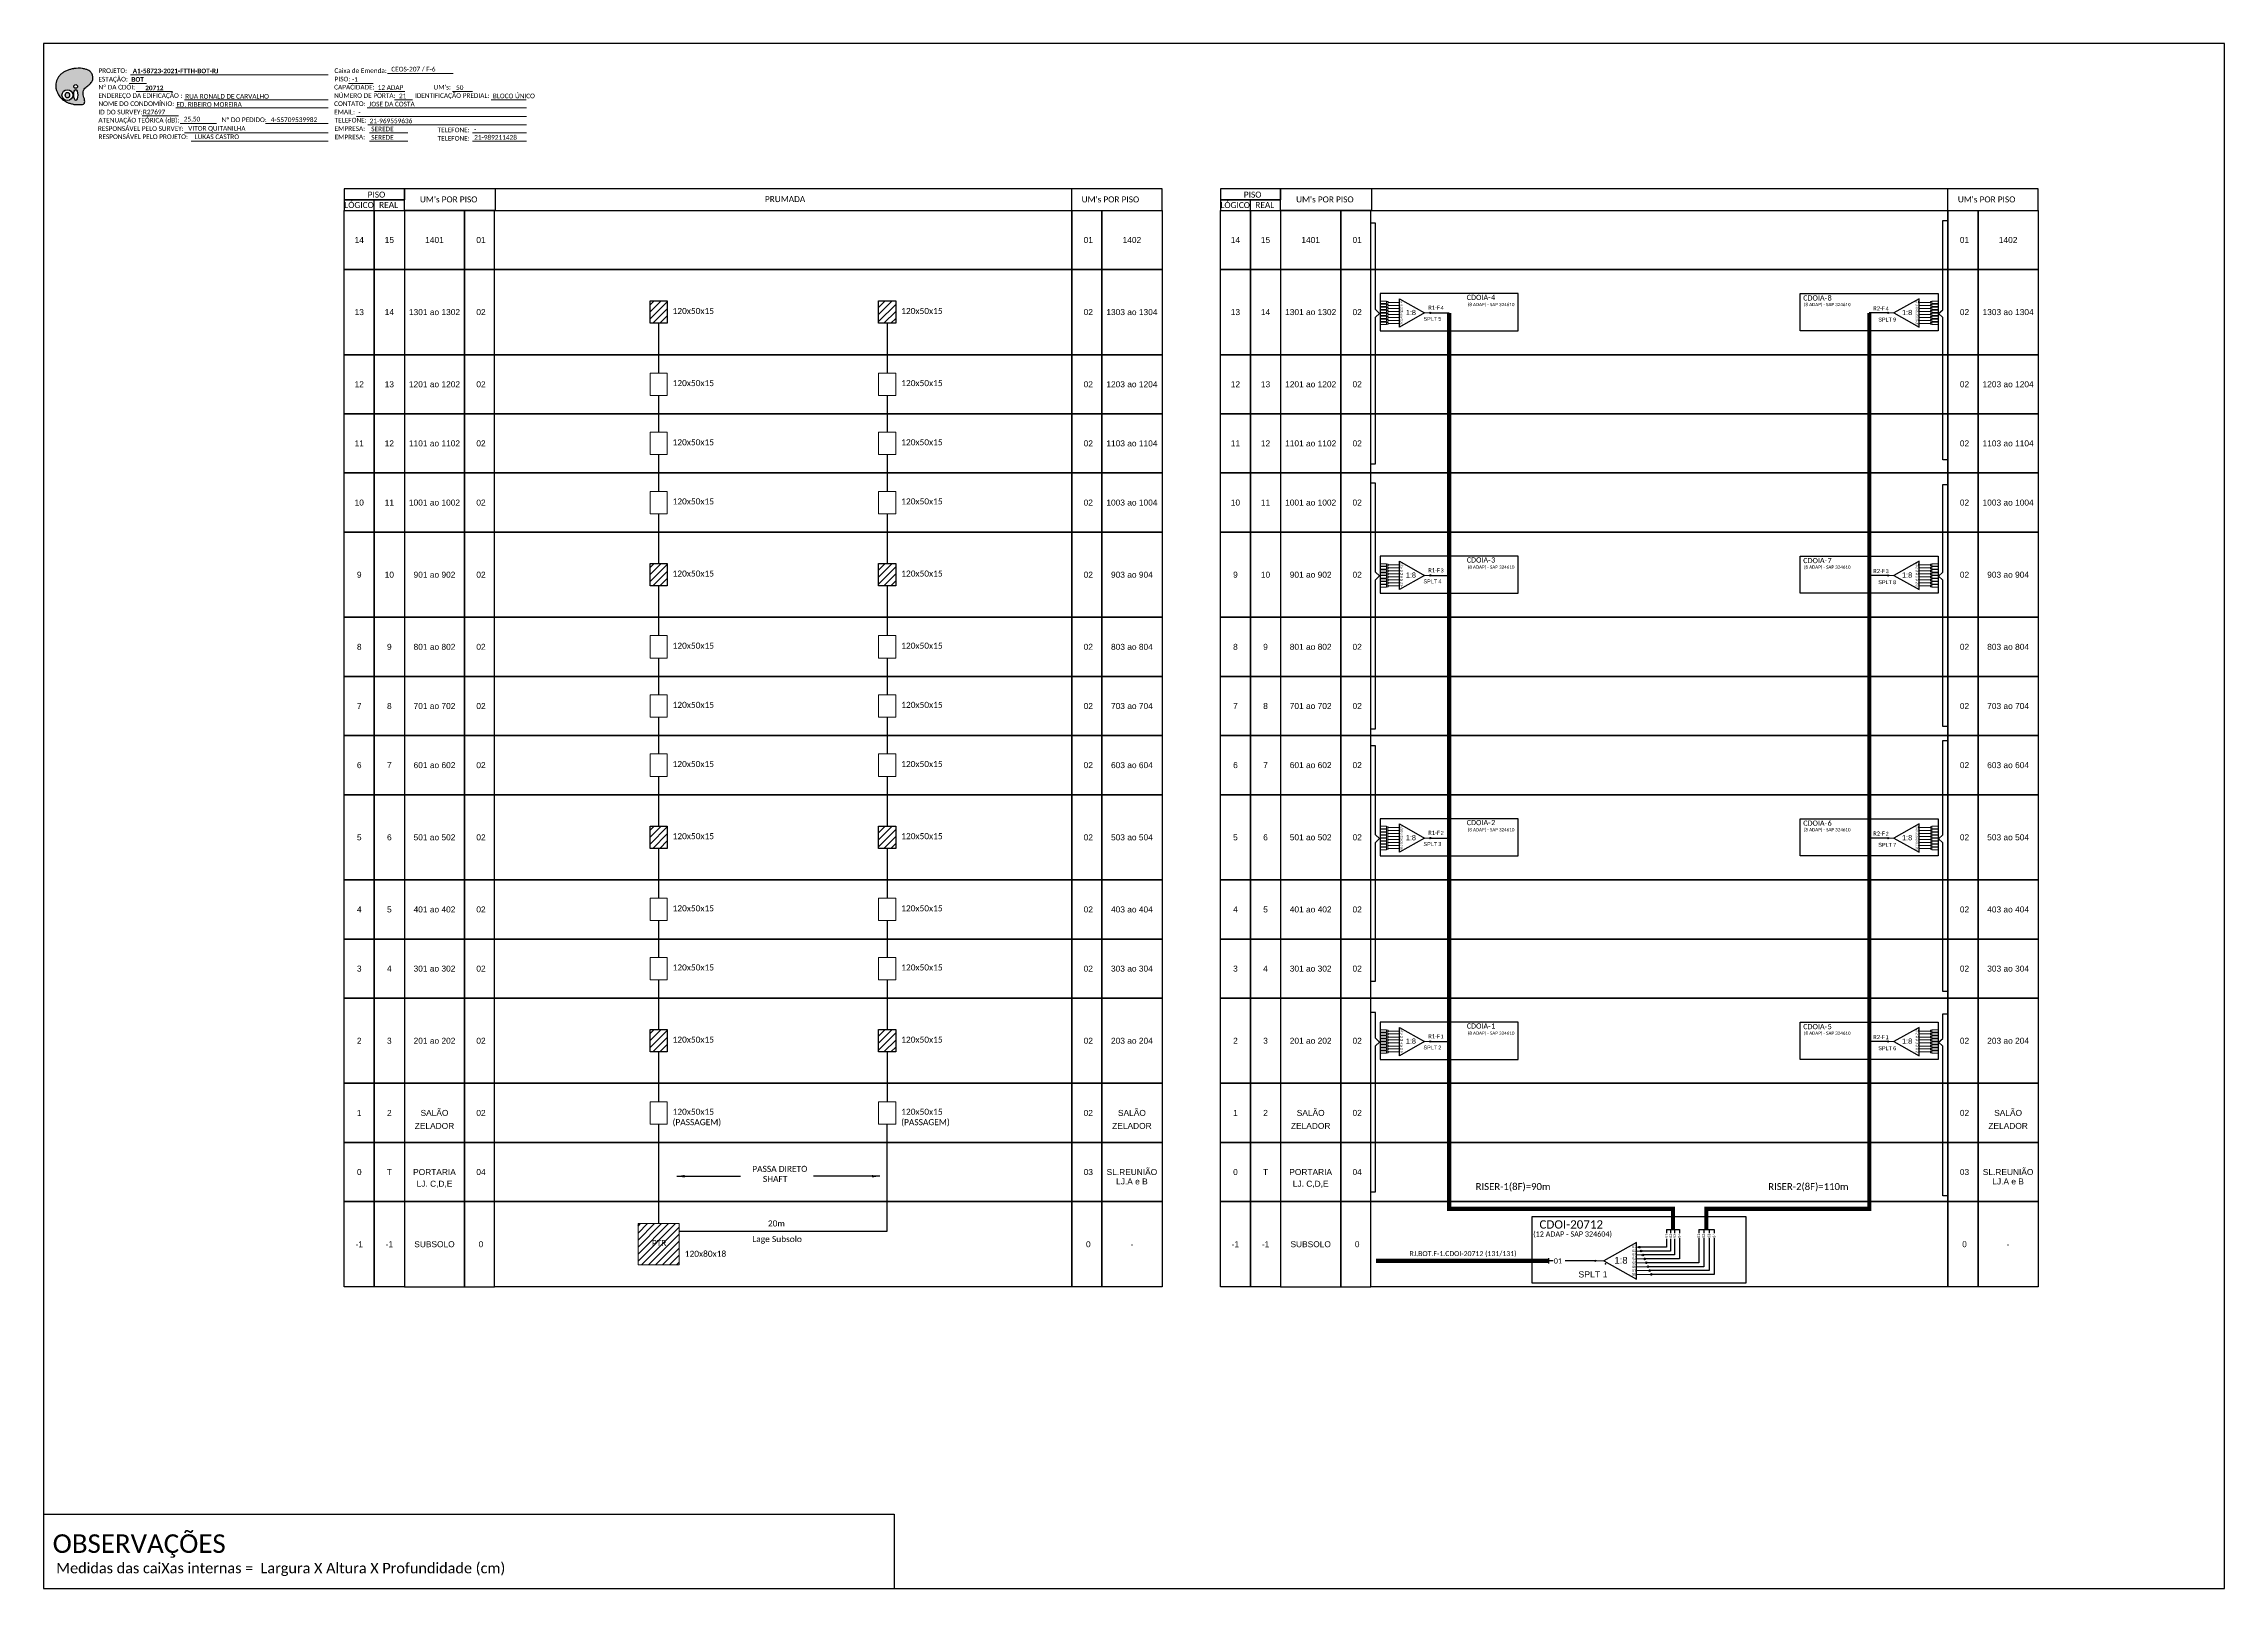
# Model space of a CAD drawing. Extents: x -89 to 1702, y 705 to 1299.
# Drawn here: x 863 to 1702, y 705 to 1299 of the extents above; entities that cross this region are included whole.
import ezdxf
from ezdxf.enums import TextEntityAlignment as Align

# ---------------------------------------------------------------- set-up
doc = ezdxf.new("R2010")
doc.units = 0
doc.styles.add('ARIAL', font='arial.ttf')
doc.styles.get("Standard").update_dxf_attribs({"font": 'arial.ttf'})
doc.styles.add('WMF-Calibri0', font='CALIBRI.TTF')
doc.styles.add('WMF-Calibri1', font='CALIBRIB.TTF')
doc.dimstyles.get("Standard").update_dxf_attribs({"dimtxt": 0.18, "dimasz": 0.18, "dimexe": 0.18, "dimexo": 0.0625, "dimgap": 0.09, "dimtad": 0, "dimtih": 1, "dimtoh": 1, "dimdec": 4, "dimzin": 0, "dimdsep": 46, "dimtxsty": 'Standard', "dimcen": 0.09, "dimadec": 0, "dimazin": 0, "dimtfac": 1, "dimtdec": 4, "dimtofl": 0, "dimtmove": 0, "dimatfit": 3, "dimfxl": 0, "dimtolj": 1, "dimtzin": 0, "dimarcsym": 0})

# ---------------------------------------------------------------- blocks, each defined once
blk = doc.blocks.new('SPLT_1-8_SC-APC')
at = {"color": 1, "lineweight": 0}
blk.add_lwpolyline([(-17.04, -7.55), (-19.26, -7.55)], dxfattribs=at)
at = {"color": 1}
blk.add_lwpolyline([(-7.37, -2.1), (-17.04, -7.55), (-7.37, -13), (-7.37, -2.1)], dxfattribs=at)
at = {"color": 3, "lineweight": 0}
for points in [[(-2.99, -3.51), (-7.37, -3.51)], [(-7.37, -4.66), (-2.99, -4.66)], [(-7.37, -5.82), (-2.99, -5.82)], [(-7.37, -6.97), (-2.99, -6.97)], [(-7.37, -8.12), (-2.99, -8.12)], [(-2.41, -3.02), (-2.41, -4)], [(-2.41, -3.02), (0, -3.02)], [(-2.41, -4), (0, -4)], [(-2.41, -4.17), (-2.41, -5.16)], [(-2.41, -4.17), (0, -4.17)], [(-2.41, -5.16), (0, -5.16)], [(-2.41, -5.32), (-2.41, -6.31)], [(-2.41, -5.32), (0, -5.32)], [(-2.41, -6.31), (0, -6.31)], [(-2.41, -6.48), (-2.41, -7.46)], [(-2.41, -6.48), (0, -6.48)], [(-2.41, -7.46), (0, -7.46)], [(-2.41, -7.63), (-2.41, -8.62)], [(-2.41, -7.63), (0, -7.63)], [(-7.37, -9.28), (-2.99, -9.28)], [(-7.37, -10.43), (-2.99, -10.43)], [(-7.37, -11.58), (-2.99, -11.58)], [(-2.41, -8.62), (0, -8.62)], [(-2.41, -8.78), (-2.41, -9.77)], [(-2.41, -8.78), (0, -8.78)], [(-2.41, -9.77), (0, -9.77)], [(-2.41, -9.94), (-2.41, -10.92)], [(-2.41, -9.94), (0, -9.94)], [(-2.41, -10.92), (0, -10.92)], [(-2.41, -11.09), (-2.41, -12.08)], [(-2.41, -11.09), (0, -11.09)], [(-2.41, -12.08), (0, -12.08)]]:
    blk.add_lwpolyline(points, dxfattribs=at)
for points in [[(-2.99, -3.22), (-2.41, -3.22), (-2.41, -3.8), (-2.99, -3.8)], [(-2.99, -4.38), (-2.41, -4.38), (-2.41, -4.95), (-2.99, -4.95)], [(-2.99, -5.53), (-2.41, -5.53), (-2.41, -6.1), (-2.99, -6.1)], [(-2.99, -6.68), (-2.41, -6.68), (-2.41, -7.26), (-2.99, -7.26)], [(-2.99, -7.84), (-2.41, -7.84), (-2.41, -8.41), (-2.99, -8.41)], [(-2.99, -8.99), (-2.41, -8.99), (-2.41, -9.56), (-2.99, -9.56)], [(-2.99, -10.14), (-2.41, -10.14), (-2.41, -10.72), (-2.99, -10.72)], [(-2.99, -11.3), (-2.41, -11.3), (-2.41, -11.87), (-2.99, -11.87)]]:
    blk.add_lwpolyline(points, close=True, dxfattribs=at)
at = {"color": 1, "style": 'ARIAL'}
for s, height, p in [('1:8', 2, (-13.91, -8.4)), ('S1', 0.75, (-8.74, -3.78)), ('S2', 0.75, (-8.74, -4.97)), ('S3', 0.75, (-8.74, -6.18)), ('S4', 0.75, (-8.74, -7.36)), ('S5', 0.75, (-8.74, -8.57)), ('S6', 0.75, (-8.74, -9.69)), ('S7', 0.75, (-8.74, -10.78)), ('S8', 0.75, (-8.74, -11.9))]:
    blk.add_text(s, height=height, dxfattribs=at).set_placement(p)
blk = doc.blocks.new('SPLT_1-8_DIV_DIR')
h = blk.add_hatch(color=3)
h.dxf.hatch_style = 1
edge = h.paths.add_edge_path()
edge.add_arc((12.77, 4.04), 0.242, 0, 360)
h = blk.add_hatch(color=3)
h.dxf.hatch_style = 1
edge = h.paths.add_edge_path()
edge.add_arc((13.27, 2.88), 0.242, 0, 360)
h = blk.add_hatch(color=3)
h.dxf.hatch_style = 1
edge = h.paths.add_edge_path()
edge.add_arc((13.77, 1.73), 0.242, 0, 360)
h = blk.add_hatch(color=3)
h.dxf.hatch_style = 1
edge = h.paths.add_edge_path()
edge.add_arc((14.27, 0.58), 0.242, 0, 360)
h = blk.add_hatch(color=3)
h.dxf.hatch_style = 1
edge = h.paths.add_edge_path()
edge.add_arc((14.77, -0.58), 0.242, 0, 360)
h = blk.add_hatch(color=3)
h.dxf.hatch_style = 1
edge = h.paths.add_edge_path()
edge.add_arc((15.27, -1.73), 0.242, 0, 360)
h = blk.add_hatch(color=3)
h.dxf.hatch_style = 1
edge = h.paths.add_edge_path()
edge.add_arc((15.77, -2.88), 0.242, 0, 360)
h = blk.add_hatch(color=3)
h.dxf.hatch_style = 1
edge = h.paths.add_edge_path()
edge.add_arc((16.27, -4.04), 0.242, 0, 360)
at = {"color": 1, "lineweight": 0}
blk.add_lwpolyline([(2.22, 0), (0, 0)], dxfattribs=at)
at = {"color": 1}
blk.add_lwpolyline([(11.89, 5.45), (2.22, 0), (11.89, -5.45), (11.89, 5.45)], dxfattribs=at)
at = {"color": 7, "lineweight": 0}
for points in [[(12.77, 4.04), (11.89, 4.04)], [(11.89, 2.88), (13.27, 2.88)], [(11.89, 1.73), (13.77, 1.73)], [(11.89, 0.58), (14.27, 0.58)], [(11.89, -0.58), (14.77, -0.58)], [(11.89, -1.73), (15.27, -1.73)], [(11.89, -2.88), (15.77, -2.88)], [(11.89, -4.04), (16.27, -4.04)]]:
    blk.add_lwpolyline(points, dxfattribs=at)
at = {"color": 3}
for centre in [(12.77, 4.04), (13.27, 2.88), (13.77, 1.73), (14.27, 0.58), (14.77, -0.58), (15.27, -1.73), (15.77, -2.88), (16.27, -4.04)]:
    blk.add_circle(centre, 0.242, dxfattribs=at)
at = {"color": 1, "style": 'ARIAL'}
for s, height, p in [('1:8', 2, (5.35, -0.85)), ('S1', 0.75, (10.52, 3.77)), ('S2', 0.75, (10.52, 2.58)), ('S3', 0.75, (10.52, 1.37)), ('S4', 0.75, (10.52, 0.19)), ('S5', 0.75, (10.52, -1.02)), ('S6', 0.75, (10.52, -2.14)), ('S7', 0.75, (10.52, -3.24)), ('S8', 0.75, (10.52, -4.36))]:
    blk.add_text(s, height=height, dxfattribs=at).set_placement(p)
blk = doc.blocks.new('OI')
h = blk.add_hatch(color=40)
edge = h.paths.add_edge_path()
edge.add_spline(control_points=[(4.35, -0.67), (3.92, -0.99), (3.26, -1.5), (2.81, -2.59), (2.9, -3.5), (3.06, -4.27), (3.31, -4.85), (3.37, -5.39), (3.4, -5.88), (3.2, -6.4), (2.54, -6.61), (1.65, -6.63), (0.55, -6.67), (-0.56, -6.42), (-1.61, -6.14), (-2.77, -5.61), (-3.92, -4.77), (-4.89, -3.7), (-5.34, -2.65), (-5.6, -1.94), (-5.85, -0.96), (-5.71, 0.47), (-5.1, 2.02), (-4.14, 3.02), (-3.3, 3.61), (-2.37, 4.16), (-1.36, 4.44), (-0.56, 4.7), (0.79, 4.85), (2.24, 4.97), (3.79, 4.57), (4.67, 4.21), (5.44, 3.65), (5.76, 2.99), (6.03, 2.21), (6.01, 1.46), (5.72, 0.64), (5.31, 0.08), (4.88, -0.38), (4.51, -0.55), (4.35, -0.67)], knot_values=[0, 0, 0, 0, 1.60434, 2.417191, 3.427595, 4.282808, 4.776746, 5.304182, 5.888771, 6.258406, 6.858137, 7.79129, 8.986195, 10.124242, 11.187857, 12.242908, 13.953784, 15.414161, 16.515391, 17.349188, 17.675853, 19.552021, 21.515531, 22.568638, 23.63245, 24.621084, 25.782718, 26.745347, 27.142653, 29.870543, 31.004649, 31.921532, 32.709589, 33.801391, 34.042471, 35.192333, 35.971461, 36.628871, 37.254359, 37.836911, 37.836911, 37.836911, 37.836911], degree=3, periodic=0)
h.paths.add_polyline_path([(1.13, -0.87, -1), (-0.04, -0.87, -1)], flags=16)
edge = h.paths.add_edge_path(flags=16)
edge.add_ellipse((0.56, -3.59), major_axis=(-0.02, 1.71), ratio=0.361305, start_angle=0, end_angle=360)
h.paths.add_polyline_path([(-0.36, -3.62, -1), (-3.8, -3.62, -1)], flags=16)
edge = h.paths.add_edge_path(flags=0)
edge.add_ellipse((-2.08, -3.62), major_axis=(0, 0.885), ratio=0.758294, start_angle=0, end_angle=360)
at = {"color": 40}
for centre, radius in [((-2.08, -3.62), 1.72), ((0.54, -0.87), 0.587)]:
    blk.add_circle(centre, radius, dxfattribs=at)
blk.add_ellipse((-2.08, -3.62), major_axis=(0, 0.885), ratio=0.758294, start_param=-3.141592653589792, end_param=3.141592653589792, dxfattribs=at)
blk.add_ellipse((0.56, -3.59), major_axis=(-0.02, 1.71), ratio=0.361305, dxfattribs=at)
at = {"color": 40, "start_tangent": (-0.800898, -0.598801), "end_tangent": (-0.800898, -0.598801)}
blk.add_spline([(4.35, -0.67), (3.2, -1.78), (2.9, -2.54), (2.92, -3.55), (3.12, -4.38), (3.28, -4.85), (3.37, -5.37), (3.35, -5.95), (3.2, -6.29), (2.66, -6.55), (1.73, -6.63), (0.54, -6.62), (-0.58, -6.41), (-1.6, -6.11), (-2.56, -5.67), (-3.95, -4.67), (-4.89, -3.56), (-5.37, -2.56), (-5.64, -1.78), (-5.72, -1.46), (-5.63, 0.42), (-4.84, 2.22), (-4.13, 2.99), (-3.27, 3.62), (-2.4, 4.09), (-1.3, 4.47), (-0.37, 4.72), (0.02, 4.77), (2.75, 4.8), (3.85, 4.53), (4.69, 4.16), (5.31, 3.68), (5.85, 2.73), (5.93, 2.5), (5.94, 1.35), (5.67, 0.62), (5.29, 0.08), (4.84, -0.36), (4.35, -0.67)], degree=3, dxfattribs=at)
blk = doc.blocks.new('CARIMBO')
at = {"color": 7, "lineweight": 0}
for points in [[(134.48, -16.3), (159.61, -16.3)], [(35.15, -20.06), (41.7, -20.06)], [(35.66, -16.79), (111.64, -16.79)], [(37.81, -23.14), (51.75, -23.14)], [(119.43, -20.02), (128.92, -20.02)], [(129.48, -23.14), (141.1, -23.14)], [(159.42, -23.14), (167.09, -23.14)], [(40.13, -32.55), (54.07, -32.55)], [(52.97, -29.48), (111.64, -29.48)], [(56.38, -26.37), (111.64, -26.37)], [(122.56, -32.72), (187.83, -32.72)], [(126.6, -29.48), (187.83, -29.48)], [(137.07, -26.37), (144.01, -26.37)], [(174.24, -26.37), (187.8, -26.37)], [(54.67, -35.52), (68.61, -35.52)], [(56.38, -39.07), (111.64, -39.07)], [(126.84, -35.96), (187.83, -35.96)], [(127.45, -39.07), (142.25, -39.07)], [(167.06, -39.07), (187.83, -39.07)], [(58.87, -42.31), (111.64, -42.31)], [(127.45, -42.31), (142.25, -42.31)], [(167.06, -42.31), (187.83, -42.31)]]:
    blk.add_lwpolyline(points, dxfattribs=at)
at = {"color": 7, "xscale": 1.213923925163967, "yscale": 1.213923925163967, "zscale": 1.213923925163967, "rotation": 0.1532896023949059}
blk.add_blockref('OI', (13.86, -20.16), dxfattribs=at)
at = {"color": 7, "lineweight": 0, "style": 'WMF-Calibri0'}
for s, height, p in [('PROJETO:', 1.793, (23.26, -16.04)), ('Caixa de Emenda:', 1.7927, (114.02, -16.04)), ('ESTAÇÃO:', 1.793, (23.26, -19.32)), ('ENDEREÇO DA EDIFICAÇÃO :', 1.7927, (23.26, -25.63)), ('Nº DA CDOI:', 1.7927, (23.26, -22.39)), ('CAPACIDADE:', 1.7927, (113.91, -22.39)), ('NÚMERO DE PORTA:', 1.7927, (113.91, -25.63)), ('PISO:', 1.793, (114.09, -19.28)), ('IDENTIFICAÇÃO PREDIAL:', 1.7927, (144.99, -25.63)), ("UM's:", 1.793, (152.15, -22.39)), ('ATENUAÇÃO TEÓRICA (dB):', 1.7927, (23.26, -35.09)), ('NOME DO CONDOMÍNIO:', 1.7927, (23.26, -28.74)), ('ID DO SURVEY:', 1.7927, (23.26, -31.97)), ('CONTATO:', 1.793, (113.91, -28.74)), ('EMAIL:', 1.793, (113.91, -31.97)), ('TELEFONE:', 1.793, (114.09, -35.09)), ('RESPONSÁVEL PELO SURVEY:', 1.7927, (23.02, -38.32)), ('RESPONSÁVEL PELO PROJETO:', 1.7927, (23.26, -41.44)), ('EMPRESA:', 1.793, (114.09, -38.32)), ('EMPRESA:', 1.793, (114.09, -41.56)), ('TELEFONE:', 1.793, (153.7, -38.83)), ('TELEFONE:', 1.793, (153.7, -42.06))]:
    blk.add_text(s, height=height, dxfattribs=at).set_placement(p)
at = {"color": 7, "lineweight": 0, "flags": 8}
for tag, p, style in [('PROJ', (36.46, -16.13), 'WMF-Calibri1'), ('CEOS-XX', (135.87, -15.46), 'WMF-Calibri0'), ('EST', (35.94, -19.41), 'WMF-Calibri1'), ('LOGRADOURO', (56.65, -25.91), 'WMF-Calibri0'), ('PISO_PTR', (120.78, -19.42), 'WMF-Calibri0'), ('CAPAC.', (130.66, -22.52), 'WMF-Calibri0'), ('N°', (138.85, -25.77), 'WMF-Calibri0'), ("UC'S", (160.78, -22.54), 'WMF-Calibri0'), ('N°PREDIO', (174.94, -25.77), 'WMF-Calibri0'), ('_ID_', (40.39, -31.94), 'WMF-Calibri0'), ('NOME_DO_COND.', (53.23, -29.02), 'WMF-Calibri0'), ('O_POTEN', (56.06, -34.68), 'WMF-Calibri0'), ('EMAIL', (123.26, -32.12), 'WMF-Calibri0'), ('NOME_DO_CONTATO', (127.3, -28.89), 'WMF-Calibri0'), ('RES_SURVEY', (57.78, -38.23), 'WMF-Calibri0'), ('RES_PROJ', (60.27, -41.47), 'WMF-Calibri0'), ('TELEFONE', (127.55, -35.36), 'WMF-Calibri0'), ('EMP_RESP_SURVEY', (128.16, -38.47), 'WMF-Calibri0'), ('EMP_RESP_PROJ', (128.16, -41.71), 'WMF-Calibri0'), ('CONT_RESP_SURVEY', (167.76, -38.47), 'WMF-Calibri0'), ('CONT_RESP_PROJ', (167.76, -41.71), 'WMF-Calibri0')]:
    blk.add_attdef(tag, p, '', height=1.79, dxfattribs=dict(at, style=style))
at = {"color": 7, "lineweight": 0, "style": 'WMF-Calibri1', "flags": 8}
blk.add_attdef("N° CDO'S", text='', height=1.79, dxfattribs=at).set_placement((44.78, -22.68), align=Align.CENTER)

msp = doc.modelspace()

# ---------------------------------------------------------------- hatches: boundary and pattern name
h = msp.add_hatch()
h.set_pattern_fill('ANSI31', color=1, scale=0.6)
h.set_pattern_definition([(45, (698.5, 962.5), (-1.3470384, 1.3470384), [])])
h.paths.add_polyline_path([(1102.8, 1200.09), (1096.18, 1200.09), (1096.18, 1191.47), (1102.8, 1191.47)])
h.paths.add_polyline_path([(1190.7, 1200.09), (1184.08, 1200.09), (1184.08, 1191.47), (1190.7, 1191.47)])
h = msp.add_hatch(color=3)
h.dxf.hatch_style = 1
edge = h.paths.add_edge_path()
edge.add_arc((1396.23, 1195.49), 0.256, 0, 360)
h = msp.add_hatch(color=3)
h.dxf.hatch_style = 1
edge = h.paths.add_edge_path()
edge.add_arc((1572.27, 1195.49), 0.256, 0, 360)
h = msp.add_hatch()
h.set_pattern_fill('ANSI31', color=1, scale=0.6)
h.set_pattern_definition([(45, (698.5, 861.525), (-1.3470384, 1.3470384), [])])
h.paths.add_polyline_path([(1102.8, 1099.12), (1096.18, 1099.12), (1096.18, 1090.5), (1102.8, 1090.5)])
h.paths.add_polyline_path([(1190.7, 1099.12), (1184.08, 1099.12), (1184.08, 1090.5), (1190.7, 1090.5)])
h = msp.add_hatch(color=3)
h.dxf.hatch_style = 1
edge = h.paths.add_edge_path()
edge.add_arc((1396.23, 1094.52), 0.256, 0, 360)
h = msp.add_hatch(color=3)
h.dxf.hatch_style = 1
edge = h.paths.add_edge_path()
edge.add_arc((1572.27, 1094.52), 0.256, 0, 360)
h = msp.add_hatch()
h.set_pattern_fill('ANSI31', color=1, scale=0.6)
h.set_pattern_definition([(45, (698.5, 760.55), (-1.3470384, 1.3470384), [])])
h.paths.add_polyline_path([(1102.8, 998.14), (1096.18, 998.14), (1096.18, 989.52), (1102.8, 989.52)])
h.paths.add_polyline_path([(1190.7, 998.14), (1184.08, 998.14), (1184.08, 989.52), (1190.7, 989.52)])
h = msp.add_hatch(color=3)
h.dxf.hatch_style = 1
edge = h.paths.add_edge_path()
edge.add_arc((1396.23, 993.54), 0.256, 0, 360)
h = msp.add_hatch(color=3)
h.dxf.hatch_style = 1
edge = h.paths.add_edge_path()
edge.add_arc((1572.27, 993.54), 0.256, 0, 360)
h = msp.add_hatch()
h.set_pattern_fill('ANSI31', color=1, scale=0.6)
h.set_pattern_definition([(45, (698.5, 682.3188), (-1.3470384, 1.3470384), [])])
h.paths.add_polyline_path([(1102.8, 919.91), (1096.18, 919.91), (1096.18, 911.29), (1102.8, 911.29)])
h.paths.add_polyline_path([(1190.7, 919.91), (1184.08, 919.91), (1184.08, 911.29), (1190.7, 911.29)])
h = msp.add_hatch(color=3)
h.dxf.hatch_style = 1
edge = h.paths.add_edge_path()
edge.add_arc((1396.23, 915.31), 0.256, 0, 360)
h = msp.add_hatch(color=3)
h.dxf.hatch_style = 1
edge = h.paths.add_edge_path()
edge.add_arc((1572.27, 915.31), 0.256, 0, 360)
h = msp.add_hatch()
h.set_pattern_fill('ANSI31', color=1, scale=0.6)
h.set_pattern_definition([(45, (621.406, 3477.6823), (-1.3470384, 1.3470384), [])])
h.paths.add_polyline_path([(1107.39, 845.27), (1091.59, 845.27), (1091.59, 829.47), (1107.39, 829.47)])
h.paths.add_polyline_path([(1096.32, 836.1), (1103.12, 836.1), (1103.12, 839.58), (1096.32, 839.58)], flags=24)
h = msp.add_hatch(color=3)
h.dxf.hatch_style = 1
edge = h.paths.add_edge_path()
edge.add_arc((1459.66, 830.97), 0.41, 0, 360)

# ---------------------------------------------------------------- linework, layer by layer
for points in [[(863, 705.02), (1701.56, 705.02), (1701.56, 1299.02), (863, 1299.02), (863, 705.02)], [(1001.73, 1234.9), (1293.05, 1234.9), (1293.05, 1243.12), (1001.73, 1243.12), (1001.73, 1243.12), (1001.73, 1239.01)], [(1036.78, 1234.9), (1036.78, 1243.12)], [(1258.32, 1234.9), (1258.32, 1243.12)], [(1338.65, 1234.9), (1629.97, 1234.9), (1629.97, 1243.12), (1338.65, 1243.12), (1338.65, 1243.12), (1338.65, 1239.01)], [(1373.7, 1234.9), (1373.7, 1243.12)], [(1595.24, 1234.9), (1595.24, 1243.12)], [(990.15, 1234.9), (990.15, 1239.01)], [(1327.07, 1234.9), (1327.07, 1239.01)]]:
    msp.add_lwpolyline(points)
at = {"color": 7, "lineweight": 0}
msp.add_lwpolyline([(948.31, 1268.26), (972.46, 1268.26)], dxfattribs=at)
for points in [[(978.58, 1239.01), (1001.73, 1239.01), (1001.73, 1243.12), (978.58, 1243.12)], [(1315.5, 1239.01), (1338.65, 1239.01), (1338.65, 1243.12), (1315.5, 1243.12)], [(978.58, 1234.9), (1001.73, 1234.9), (1001.73, 1239.01), (978.58, 1239.01)], [(978.58, 1234.9), (990.15, 1234.9), (990.15, 1212.16), (978.58, 1212.16)], [(990.15, 1234.9), (1001.73, 1234.9), (1001.73, 1212.16), (990.15, 1212.16)], [(1024.87, 1234.9), (1001.73, 1234.9), (1001.73, 1212.16), (1024.87, 1212.16)], [(1036.44, 1234.9), (1024.87, 1234.9), (1024.87, 1212.16), (1036.44, 1212.16)], [(1036.44, 1234.9), (1258.34, 1234.9), (1258.34, 1212.16), (1036.44, 1212.16)], [(1258.34, 1234.9), (1269.91, 1234.9), (1269.91, 1212.16), (1258.34, 1212.16)], [(1269.91, 1234.9), (1293.05, 1234.9), (1293.05, 1212.16), (1269.91, 1212.16)], [(1315.5, 1234.9), (1338.65, 1234.9), (1338.65, 1239.01), (1315.5, 1239.01)], [(1315.5, 1234.9), (1327.07, 1234.9), (1327.07, 1212.16), (1315.5, 1212.16)], [(1327.07, 1234.9), (1338.65, 1234.9), (1338.65, 1212.16), (1327.07, 1212.16)], [(1361.79, 1234.9), (1338.65, 1234.9), (1338.65, 1212.16), (1361.79, 1212.16)], [(1373.36, 1234.9), (1361.79, 1234.9), (1361.79, 1212.16), (1373.36, 1212.16)], [(1373.36, 1234.9), (1595.26, 1234.9), (1595.26, 1212.16), (1373.36, 1212.16)], [(1595.26, 1234.9), (1606.83, 1234.9), (1606.83, 1212.16), (1595.26, 1212.16)], [(1606.83, 1234.9), (1629.97, 1234.9), (1629.97, 1212.16), (1606.83, 1212.16)], [(978.58, 1212.16), (990.15, 1212.16), (990.15, 1179.41), (978.58, 1179.41)], [(990.15, 1212.16), (1001.73, 1212.16), (1001.73, 1179.41), (990.15, 1179.41)], [(1024.87, 1212.16), (1001.73, 1212.16), (1001.73, 1179.41), (1024.87, 1179.41)], [(1036.44, 1212.16), (1024.87, 1212.16), (1024.87, 1179.41), (1036.44, 1179.41)], [(1036.44, 1212.16), (1258.34, 1212.16), (1258.34, 1179.41), (1036.44, 1179.41)], [(1258.34, 1212.16), (1269.91, 1212.16), (1269.91, 1179.41), (1258.34, 1179.41)], [(1269.91, 1212.16), (1293.05, 1212.16), (1293.05, 1179.41), (1269.91, 1179.41)], [(1315.5, 1212.16), (1327.07, 1212.16), (1327.07, 1179.41), (1315.5, 1179.41)], [(1327.07, 1212.16), (1338.65, 1212.16), (1338.65, 1179.41), (1327.07, 1179.41)], [(1361.79, 1212.16), (1338.65, 1212.16), (1338.65, 1179.41), (1361.79, 1179.41)], [(1373.36, 1212.16), (1361.79, 1212.16), (1361.79, 1179.41), (1373.36, 1179.41)], [(1373.36, 1212.16), (1595.26, 1212.16), (1595.26, 1179.41), (1373.36, 1179.41)], [(1595.26, 1212.16), (1606.83, 1212.16), (1606.83, 1179.41), (1595.26, 1179.41)], [(1606.83, 1212.16), (1629.97, 1212.16), (1629.97, 1179.41), (1606.83, 1179.41)], [(978.58, 1179.41), (990.15, 1179.41), (990.15, 1156.67), (978.58, 1156.67)], [(990.15, 1179.41), (1001.73, 1179.41), (1001.73, 1156.67), (990.15, 1156.67)], [(1024.87, 1179.41), (1001.73, 1179.41), (1001.73, 1156.67), (1024.87, 1156.67)], [(1036.44, 1179.41), (1024.87, 1179.41), (1024.87, 1156.67), (1036.44, 1156.67)], [(1036.44, 1179.41), (1258.34, 1179.41), (1258.34, 1156.67), (1036.44, 1156.67)], [(1258.34, 1179.41), (1269.91, 1179.41), (1269.91, 1156.67), (1258.34, 1156.67)], [(1269.91, 1179.41), (1293.05, 1179.41), (1293.05, 1156.67), (1269.91, 1156.67)], [(1315.5, 1179.41), (1327.07, 1179.41), (1327.07, 1156.67), (1315.5, 1156.67)], [(1327.07, 1179.41), (1338.65, 1179.41), (1338.65, 1156.67), (1327.07, 1156.67)], [(1361.79, 1179.41), (1338.65, 1179.41), (1338.65, 1156.67), (1361.79, 1156.67)], [(1373.36, 1179.41), (1361.79, 1179.41), (1361.79, 1156.67), (1373.36, 1156.67)], [(1373.36, 1179.41), (1595.26, 1179.41), (1595.26, 1156.67), (1373.36, 1156.67)], [(1595.26, 1179.41), (1606.83, 1179.41), (1606.83, 1156.67), (1595.26, 1156.67)], [(1606.83, 1179.41), (1629.97, 1179.41), (1629.97, 1156.67), (1606.83, 1156.67)], [(978.58, 1156.67), (990.15, 1156.67), (990.15, 1133.92), (978.58, 1133.92)], [(990.15, 1156.67), (1001.73, 1156.67), (1001.73, 1133.92), (990.15, 1133.92)], [(990.15, 1156.67), (1001.73, 1156.67), (1001.73, 1133.92), (990.15, 1133.92)], [(1024.87, 1156.67), (1001.73, 1156.67), (1001.73, 1133.92), (1024.87, 1133.92)], [(1036.44, 1156.67), (1024.87, 1156.67), (1024.87, 1133.92), (1036.44, 1133.92)], [(1036.44, 1156.67), (1258.34, 1156.67), (1258.34, 1133.92), (1036.44, 1133.92)], [(1258.34, 1156.67), (1269.91, 1156.67), (1269.91, 1133.92), (1258.34, 1133.92)], [(1269.91, 1156.67), (1293.05, 1156.67), (1293.05, 1133.92), (1269.91, 1133.92)], [(1315.5, 1156.67), (1327.07, 1156.67), (1327.07, 1133.92), (1315.5, 1133.92)], [(1327.07, 1156.67), (1338.65, 1156.67), (1338.65, 1133.92), (1327.07, 1133.92)], [(1327.07, 1156.67), (1338.65, 1156.67), (1338.65, 1133.92), (1327.07, 1133.92)], [(1361.79, 1156.67), (1338.65, 1156.67), (1338.65, 1133.92), (1361.79, 1133.92)], [(1373.36, 1156.67), (1361.79, 1156.67), (1361.79, 1133.92), (1373.36, 1133.92)], [(1373.36, 1156.67), (1595.26, 1156.67), (1595.26, 1133.92), (1373.36, 1133.92)], [(1595.26, 1156.67), (1606.83, 1156.67), (1606.83, 1133.92), (1595.26, 1133.92)], [(1606.83, 1156.67), (1629.97, 1156.67), (1629.97, 1133.92), (1606.83, 1133.92)], [(978.58, 1133.92), (990.15, 1133.92), (990.15, 1111.18), (978.58, 1111.18)], [(990.15, 1133.92), (1001.73, 1133.92), (1001.73, 1111.18), (990.15, 1111.18)], [(990.15, 1133.92), (1001.73, 1133.92), (1001.73, 1111.18), (990.15, 1111.18)], [(1024.87, 1133.92), (1001.73, 1133.92), (1001.73, 1111.18), (1024.87, 1111.18)], [(1036.44, 1133.92), (1024.87, 1133.92), (1024.87, 1111.18), (1036.44, 1111.18)], [(1036.44, 1133.92), (1258.34, 1133.92), (1258.34, 1111.18), (1036.44, 1111.18)], [(1258.34, 1133.92), (1269.91, 1133.92), (1269.91, 1111.18), (1258.34, 1111.18)], [(1269.91, 1133.92), (1293.05, 1133.92), (1293.05, 1111.18), (1269.91, 1111.18)], [(1315.5, 1133.92), (1327.07, 1133.92), (1327.07, 1111.18), (1315.5, 1111.18)], [(1327.07, 1133.92), (1338.65, 1133.92), (1338.65, 1111.18), (1327.07, 1111.18)], [(1327.07, 1133.92), (1338.65, 1133.92), (1338.65, 1111.18), (1327.07, 1111.18)], [(1361.79, 1133.92), (1338.65, 1133.92), (1338.65, 1111.18), (1361.79, 1111.18)], [(1373.36, 1133.92), (1361.79, 1133.92), (1361.79, 1111.18), (1373.36, 1111.18)], [(1373.36, 1133.92), (1595.26, 1133.92), (1595.26, 1111.18), (1373.36, 1111.18)], [(1595.26, 1133.92), (1606.83, 1133.92), (1606.83, 1111.18), (1595.26, 1111.18)], [(1606.83, 1133.92), (1629.97, 1133.92), (1629.97, 1111.18), (1606.83, 1111.18)], [(978.58, 1111.18), (990.15, 1111.18), (990.15, 1078.44), (978.58, 1078.44)], [(990.15, 1111.18), (1001.73, 1111.18), (1001.73, 1078.44), (990.15, 1078.44)], [(990.15, 1111.18), (1001.73, 1111.18), (1001.73, 1078.44), (990.15, 1078.44)], [(1024.87, 1111.18), (1001.73, 1111.18), (1001.73, 1078.44), (1024.87, 1078.44)], [(1036.44, 1111.18), (1024.87, 1111.18), (1024.87, 1078.44), (1036.44, 1078.44)], [(1036.44, 1111.18), (1258.34, 1111.18), (1258.34, 1078.44), (1036.44, 1078.44)], [(1258.34, 1111.18), (1269.91, 1111.18), (1269.91, 1078.44), (1258.34, 1078.44)], [(1269.91, 1111.18), (1293.05, 1111.18), (1293.05, 1078.44), (1269.91, 1078.44)], [(1315.5, 1111.18), (1327.07, 1111.18), (1327.07, 1078.44), (1315.5, 1078.44)], [(1327.07, 1111.18), (1338.65, 1111.18), (1338.65, 1078.44), (1327.07, 1078.44)], [(1327.07, 1111.18), (1338.65, 1111.18), (1338.65, 1078.44), (1327.07, 1078.44)], [(1361.79, 1111.18), (1338.65, 1111.18), (1338.65, 1078.44), (1361.79, 1078.44)], [(1373.36, 1111.18), (1361.79, 1111.18), (1361.79, 1078.44), (1373.36, 1078.44)], [(1373.36, 1111.18), (1595.26, 1111.18), (1595.26, 1078.44), (1373.36, 1078.44)], [(1595.26, 1111.18), (1606.83, 1111.18), (1606.83, 1078.44), (1595.26, 1078.44)], [(1606.83, 1111.18), (1629.97, 1111.18), (1629.97, 1078.44), (1606.83, 1078.44)], [(978.58, 1078.44), (990.15, 1078.44), (990.15, 1055.69), (978.58, 1055.69)], [(990.15, 1078.44), (1001.73, 1078.44), (1001.73, 1055.69), (990.15, 1055.69)], [(990.15, 1078.44), (1001.73, 1078.44), (1001.73, 1055.69), (990.15, 1055.69)], [(1024.87, 1078.44), (1001.73, 1078.44), (1001.73, 1055.69), (1024.87, 1055.69)], [(1036.44, 1078.44), (1024.87, 1078.44), (1024.87, 1055.69), (1036.44, 1055.69)], [(1036.44, 1078.44), (1258.34, 1078.44), (1258.34, 1055.69), (1036.44, 1055.69)], [(1258.34, 1078.44), (1269.91, 1078.44), (1269.91, 1055.69), (1258.34, 1055.69)], [(1269.91, 1078.44), (1293.05, 1078.44), (1293.05, 1055.69), (1269.91, 1055.69)], [(1315.5, 1078.44), (1327.07, 1078.44), (1327.07, 1055.69), (1315.5, 1055.69)], [(1327.07, 1078.44), (1338.65, 1078.44), (1338.65, 1055.69), (1327.07, 1055.69)], [(1327.07, 1078.44), (1338.65, 1078.44), (1338.65, 1055.69), (1327.07, 1055.69)], [(1361.79, 1078.44), (1338.65, 1078.44), (1338.65, 1055.69), (1361.79, 1055.69)], [(1373.36, 1078.44), (1361.79, 1078.44), (1361.79, 1055.69), (1373.36, 1055.69)], [(1373.36, 1078.44), (1595.26, 1078.44), (1595.26, 1055.69), (1373.36, 1055.69)], [(1595.26, 1078.44), (1606.83, 1078.44), (1606.83, 1055.69), (1595.26, 1055.69)], [(1606.83, 1078.44), (1629.97, 1078.44), (1629.97, 1055.69), (1606.83, 1055.69)], [(978.58, 1055.69), (990.15, 1055.69), (990.15, 1032.95), (978.58, 1032.95)], [(990.15, 1055.69), (1001.73, 1055.69), (1001.73, 1032.95), (990.15, 1032.95)], [(990.15, 1055.69), (1001.73, 1055.69), (1001.73, 1032.95), (990.15, 1032.95)], [(1024.87, 1055.69), (1001.73, 1055.69), (1001.73, 1032.95), (1024.87, 1032.95)], [(1036.44, 1055.69), (1024.87, 1055.69), (1024.87, 1032.95), (1036.44, 1032.95)], [(1036.44, 1055.69), (1258.34, 1055.69), (1258.34, 1032.95), (1036.44, 1032.95)], [(1258.34, 1055.69), (1269.91, 1055.69), (1269.91, 1032.95), (1258.34, 1032.95)], [(1269.91, 1055.69), (1293.05, 1055.69), (1293.05, 1032.95), (1269.91, 1032.95)], [(1315.5, 1055.69), (1327.07, 1055.69), (1327.07, 1032.95), (1315.5, 1032.95)], [(1327.07, 1055.69), (1338.65, 1055.69), (1338.65, 1032.95), (1327.07, 1032.95)], [(1327.07, 1055.69), (1338.65, 1055.69), (1338.65, 1032.95), (1327.07, 1032.95)], [(1361.79, 1055.69), (1338.65, 1055.69), (1338.65, 1032.95), (1361.79, 1032.95)], [(1373.36, 1055.69), (1361.79, 1055.69), (1361.79, 1032.95), (1373.36, 1032.95)], [(1373.36, 1055.69), (1595.26, 1055.69), (1595.26, 1032.95), (1373.36, 1032.95)], [(1595.26, 1055.69), (1606.83, 1055.69), (1606.83, 1032.95), (1595.26, 1032.95)], [(1606.83, 1055.69), (1629.97, 1055.69), (1629.97, 1032.95), (1606.83, 1032.95)], [(978.58, 1032.95), (990.15, 1032.95), (990.15, 1010.21), (978.58, 1010.21)], [(990.15, 1032.95), (1001.73, 1032.95), (1001.73, 1010.21), (990.15, 1010.21)], [(990.15, 1032.95), (1001.73, 1032.95), (1001.73, 1010.21), (990.15, 1010.21)], [(1024.87, 1032.95), (1001.73, 1032.95), (1001.73, 1010.21), (1024.87, 1010.21)], [(1036.44, 1032.95), (1024.87, 1032.95), (1024.87, 1010.21), (1036.44, 1010.21)], [(1036.44, 1032.95), (1258.34, 1032.95), (1258.34, 1010.21), (1036.44, 1010.21)], [(1258.34, 1032.95), (1269.91, 1032.95), (1269.91, 1010.21), (1258.34, 1010.21)], [(1269.91, 1032.95), (1293.05, 1032.95), (1293.05, 1010.21), (1269.91, 1010.21)], [(1315.5, 1032.95), (1327.07, 1032.95), (1327.07, 1010.21), (1315.5, 1010.21)], [(1327.07, 1032.95), (1338.65, 1032.95), (1338.65, 1010.21), (1327.07, 1010.21)], [(1327.07, 1032.95), (1338.65, 1032.95), (1338.65, 1010.21), (1327.07, 1010.21)], [(1361.79, 1032.95), (1338.65, 1032.95), (1338.65, 1010.21), (1361.79, 1010.21)], [(1373.36, 1032.95), (1361.79, 1032.95), (1361.79, 1010.21), (1373.36, 1010.21)], [(1373.36, 1032.95), (1595.26, 1032.95), (1595.26, 1010.21), (1373.36, 1010.21)], [(1595.26, 1032.95), (1606.83, 1032.95), (1606.83, 1010.21), (1595.26, 1010.21)], [(1606.83, 1032.95), (1629.97, 1032.95), (1629.97, 1010.21), (1606.83, 1010.21)], [(978.58, 1010.21), (990.15, 1010.21), (990.15, 977.46), (978.58, 977.46)], [(990.15, 1010.21), (1001.73, 1010.21), (1001.73, 977.46), (990.15, 977.46)], [(990.15, 1010.21), (1001.73, 1010.21), (1001.73, 977.46), (990.15, 977.46)], [(1024.87, 1010.21), (1001.73, 1010.21), (1001.73, 977.46), (1024.87, 977.46)], [(1036.44, 1010.21), (1024.87, 1010.21), (1024.87, 977.46), (1036.44, 977.46)], [(1036.44, 1010.21), (1258.34, 1010.21), (1258.34, 977.46), (1036.44, 977.46)], [(1258.34, 1010.21), (1269.91, 1010.21), (1269.91, 977.46), (1258.34, 977.46)], [(1269.91, 1010.21), (1293.05, 1010.21), (1293.05, 977.46), (1269.91, 977.46)], [(1315.5, 1010.21), (1327.07, 1010.21), (1327.07, 977.46), (1315.5, 977.46)], [(1327.07, 1010.21), (1338.65, 1010.21), (1338.65, 977.46), (1327.07, 977.46)], [(1327.07, 1010.21), (1338.65, 1010.21), (1338.65, 977.46), (1327.07, 977.46)], [(1361.79, 1010.21), (1338.65, 1010.21), (1338.65, 977.46), (1361.79, 977.46)], [(1373.36, 1010.21), (1361.79, 1010.21), (1361.79, 977.46), (1373.36, 977.46)], [(1373.36, 1010.21), (1595.26, 1010.21), (1595.26, 977.46), (1373.36, 977.46)], [(1595.26, 1010.21), (1606.83, 1010.21), (1606.83, 977.46), (1595.26, 977.46)], [(1606.83, 1010.21), (1629.97, 1010.21), (1629.97, 977.46), (1606.83, 977.46)], [(978.58, 977.46), (990.15, 977.46), (990.15, 954.72), (978.58, 954.72)], [(990.15, 977.46), (1001.73, 977.46), (1001.73, 954.72), (990.15, 954.72)], [(990.15, 977.46), (1001.73, 977.46), (1001.73, 954.72), (990.15, 954.72)], [(1024.87, 977.46), (1001.73, 977.46), (1001.73, 954.72), (1024.87, 954.72)], [(1036.44, 977.46), (1024.87, 977.46), (1024.87, 954.72), (1036.44, 954.72)], [(1036.44, 977.46), (1258.34, 977.46), (1258.34, 954.72), (1036.44, 954.72)], [(1258.34, 977.46), (1269.91, 977.46), (1269.91, 954.72), (1258.34, 954.72)], [(1269.91, 977.46), (1293.05, 977.46), (1293.05, 954.72), (1269.91, 954.72)], [(1315.5, 977.46), (1327.07, 977.46), (1327.07, 954.72), (1315.5, 954.72)], [(1327.07, 977.46), (1338.65, 977.46), (1338.65, 954.72), (1327.07, 954.72)], [(1327.07, 977.46), (1338.65, 977.46), (1338.65, 954.72), (1327.07, 954.72)], [(1361.79, 977.46), (1338.65, 977.46), (1338.65, 954.72), (1361.79, 954.72)], [(1373.36, 977.46), (1361.79, 977.46), (1361.79, 954.72), (1373.36, 954.72)], [(1373.36, 977.46), (1595.26, 977.46), (1595.26, 954.72), (1373.36, 954.72)], [(1595.26, 977.46), (1606.83, 977.46), (1606.83, 954.72), (1595.26, 954.72)], [(1606.83, 977.46), (1629.97, 977.46), (1629.97, 954.72), (1606.83, 954.72)], [(978.58, 954.72), (990.15, 954.72), (990.15, 931.97), (978.58, 931.97)], [(990.15, 954.72), (1001.73, 954.72), (1001.73, 931.97), (990.15, 931.97)], [(990.15, 954.72), (1001.73, 954.72), (1001.73, 931.97), (990.15, 931.97)], [(1024.87, 954.72), (1001.73, 954.72), (1001.73, 931.97), (1024.87, 931.97)], [(1036.44, 954.72), (1024.87, 954.72), (1024.87, 931.97), (1036.44, 931.97)], [(1036.44, 954.72), (1258.34, 954.72), (1258.34, 931.97), (1036.44, 931.97)], [(1258.34, 954.72), (1269.91, 954.72), (1269.91, 931.97), (1258.34, 931.97)], [(1269.91, 954.72), (1293.05, 954.72), (1293.05, 931.97), (1269.91, 931.97)], [(1315.5, 954.72), (1327.07, 954.72), (1327.07, 931.97), (1315.5, 931.97)], [(1327.07, 954.72), (1338.65, 954.72), (1338.65, 931.97), (1327.07, 931.97)], [(1327.07, 954.72), (1338.65, 954.72), (1338.65, 931.97), (1327.07, 931.97)], [(1361.79, 954.72), (1338.65, 954.72), (1338.65, 931.97), (1361.79, 931.97)], [(1373.36, 954.72), (1361.79, 954.72), (1361.79, 931.97), (1373.36, 931.97)], [(1373.36, 954.72), (1595.26, 954.72), (1595.26, 931.97), (1373.36, 931.97)], [(1595.26, 954.72), (1606.83, 954.72), (1606.83, 931.97), (1595.26, 931.97)], [(1606.83, 954.72), (1629.97, 954.72), (1629.97, 931.97), (1606.83, 931.97)], [(978.58, 931.97), (990.15, 931.97), (990.15, 899.23), (978.58, 899.23)], [(990.15, 931.97), (1001.73, 931.97), (1001.73, 899.23), (990.15, 899.23)], [(990.15, 931.97), (1001.73, 931.97), (1001.73, 899.23), (990.15, 899.23)], [(1024.87, 931.97), (1001.73, 931.97), (1001.73, 899.23), (1024.87, 899.23)], [(1036.44, 931.97), (1024.87, 931.97), (1024.87, 899.23), (1036.44, 899.23)], [(1036.44, 931.97), (1258.34, 931.97), (1258.34, 899.23), (1036.44, 899.23)], [(1258.34, 931.97), (1269.91, 931.97), (1269.91, 899.23), (1258.34, 899.23)], [(1269.91, 931.97), (1293.05, 931.97), (1293.05, 899.23), (1269.91, 899.23)], [(1315.5, 931.97), (1327.07, 931.97), (1327.07, 899.23), (1315.5, 899.23)], [(1327.07, 931.97), (1338.65, 931.97), (1338.65, 899.23), (1327.07, 899.23)], [(1327.07, 931.97), (1338.65, 931.97), (1338.65, 899.23), (1327.07, 899.23)], [(1361.79, 931.97), (1338.65, 931.97), (1338.65, 899.23), (1361.79, 899.23)], [(1373.36, 931.97), (1361.79, 931.97), (1361.79, 899.23), (1373.36, 899.23)], [(1373.36, 931.97), (1595.26, 931.97), (1595.26, 899.23), (1373.36, 899.23)], [(1595.26, 931.97), (1606.83, 931.97), (1606.83, 899.23), (1595.26, 899.23)], [(1606.83, 931.97), (1629.97, 931.97), (1629.97, 899.23), (1606.83, 899.23)], [(978.58, 899.23), (990.15, 899.23), (990.15, 876.49), (978.58, 876.49)], [(990.15, 899.23), (1001.73, 899.23), (1001.73, 876.49), (990.15, 876.49)], [(990.15, 899.23), (1001.73, 899.23), (1001.73, 876.49), (990.15, 876.49)], [(1024.87, 899.23), (1001.73, 899.23), (1001.73, 876.49), (1024.87, 876.49)], [(1036.44, 899.23), (1024.87, 899.23), (1024.87, 876.49), (1036.44, 876.49)], [(1036.44, 899.23), (1258.34, 899.23), (1258.34, 876.49), (1036.44, 876.49)], [(1258.34, 899.23), (1269.91, 899.23), (1269.91, 876.49), (1258.34, 876.49)], [(1269.91, 899.23), (1293.05, 899.23), (1293.05, 876.49), (1269.91, 876.49)], [(1315.5, 899.23), (1327.07, 899.23), (1327.07, 876.49), (1315.5, 876.49)], [(1327.07, 899.23), (1338.65, 899.23), (1338.65, 876.49), (1327.07, 876.49)], [(1327.07, 899.23), (1338.65, 899.23), (1338.65, 876.49), (1327.07, 876.49)], [(1361.79, 899.23), (1338.65, 899.23), (1338.65, 876.49), (1361.79, 876.49)], [(1373.36, 899.23), (1361.79, 899.23), (1361.79, 876.49), (1373.36, 876.49)], [(1373.36, 899.23), (1595.26, 899.23), (1595.26, 876.49), (1373.36, 876.49)], [(1595.26, 899.23), (1606.83, 899.23), (1606.83, 876.49), (1595.26, 876.49)], [(1606.83, 899.23), (1629.97, 899.23), (1629.97, 876.49), (1606.83, 876.49)], [(978.58, 876.49), (990.15, 876.49), (990.15, 853.74), (978.58, 853.74)], [(990.15, 876.49), (1001.73, 876.49), (1001.73, 853.74), (990.15, 853.74)], [(1024.87, 876.49), (1001.73, 876.49), (1001.73, 853.74), (1024.87, 853.74)], [(1036.44, 876.49), (1024.87, 876.49), (1024.87, 853.74), (1036.44, 853.74)], [(1036.44, 876.49), (1258.34, 876.49), (1258.34, 853.74), (1036.44, 853.74)], [(1258.34, 876.49), (1269.91, 876.49), (1269.91, 853.74), (1258.34, 853.74)], [(1269.91, 876.49), (1293.05, 876.49), (1293.05, 853.74), (1269.91, 853.74)], [(1315.5, 876.49), (1327.07, 876.49), (1327.07, 853.74), (1315.5, 853.74)], [(1327.07, 876.49), (1338.65, 876.49), (1338.65, 853.74), (1327.07, 853.74)], [(1361.79, 876.49), (1338.65, 876.49), (1338.65, 853.74), (1361.79, 853.74)], [(1373.36, 876.49), (1361.79, 876.49), (1361.79, 853.74), (1373.36, 853.74)], [(1373.36, 876.49), (1595.26, 876.49), (1595.26, 853.74), (1373.36, 853.74)], [(1595.26, 876.49), (1606.83, 876.49), (1606.83, 853.74), (1595.26, 853.74)], [(1606.83, 876.49), (1629.97, 876.49), (1629.97, 853.74), (1606.83, 853.74)], [(978.58, 853.74), (990.15, 853.74), (990.15, 821), (978.58, 821)], [(990.15, 853.74), (1001.73, 853.74), (1001.73, 821), (990.15, 821)], [(1024.87, 853.74), (1001.73, 853.74), (1001.73, 821), (1024.87, 821)], [(1036.44, 853.74), (1024.87, 853.74), (1024.87, 821), (1036.44, 821)], [(1036.44, 853.74), (1258.34, 853.74), (1258.34, 821), (1036.44, 821)], [(1258.34, 853.74), (1269.91, 853.74), (1269.91, 821), (1258.34, 821)], [(1269.91, 853.74), (1293.05, 853.74), (1293.05, 821), (1269.91, 821)], [(1315.5, 853.74), (1327.07, 853.74), (1327.07, 821), (1315.5, 821)], [(1327.07, 853.74), (1338.65, 853.74), (1338.65, 821), (1327.07, 821)], [(1361.79, 853.74), (1338.65, 853.74), (1338.65, 821), (1361.79, 821)], [(1373.36, 853.74), (1361.79, 853.74), (1361.79, 821), (1373.36, 821)], [(1373.36, 853.74), (1595.26, 853.74), (1595.26, 821), (1373.36, 821)], [(1595.26, 853.74), (1606.83, 853.74), (1606.83, 821), (1595.26, 821)], [(1606.83, 853.74), (1629.97, 853.74), (1629.97, 821), (1606.83, 821)]]:
    msp.add_lwpolyline(points, close=True)
at = {"color": 3}
for points in [[(1373.49, 1137.5), (1375.14, 1137.5), (1375.14, 1193.78), (1376.71, 1195.29), (1375.14, 1196.79), (1375.14, 1230), (1373.49, 1230)], [(1594.9, 1139), (1593.25, 1139), (1593.24, 1193.68), (1591.68, 1195.19), (1593.24, 1196.7), (1593.24, 1231), (1594.9, 1231)], [(1373.49, 1035.5), (1375.14, 1035.5), (1375.14, 1092.8), (1376.71, 1094.31), (1375.14, 1095.82), (1375.14, 1130), (1373.49, 1130)], [(1594.9, 1036.5), (1593.25, 1036.5), (1593.24, 1092.71), (1591.68, 1094.22), (1593.24, 1095.73), (1593.24, 1129.5), (1594.9, 1129.5)], [(1373.49, 938.5), (1375.14, 938.5), (1375.14, 991.83), (1376.71, 993.34), (1375.14, 994.84), (1375.14, 1029), (1373.49, 1029)], [(1594.9, 934.5), (1593.25, 934.5), (1593.24, 991.74), (1591.68, 993.24), (1593.24, 994.75), (1593.24, 1031), (1594.9, 1031)], [(1373.49, 857.5), (1375.14, 857.5), (1375.14, 913.6), (1376.71, 915.11), (1375.14, 916.61), (1375.14, 926.5), (1373.49, 926.5)], [(1594.9, 856), (1593.25, 856), (1593.24, 913.5), (1591.68, 915.01), (1593.24, 916.52), (1593.24, 926), (1594.9, 926)], [(1443.44, 830.98), (1441.66, 830.98)], [(1460.07, 830.98), (1448.04, 830.98)]]:
    msp.add_lwpolyline(points, dxfattribs=at)
at = {"color": 1}
for points in [[(1096.18, 1200.09), (1102.8, 1200.09), (1102.8, 1191.47), (1096.18, 1191.47)], [(1184.08, 1200.09), (1190.7, 1200.09), (1190.7, 1191.47), (1184.08, 1191.47)], [(1430.06, 1202.94), (1376.94, 1202.94), (1376.94, 1188.63), (1430.06, 1188.63)], [(1538.44, 1202.94), (1591.56, 1202.94), (1591.56, 1188.63), (1538.44, 1188.63)], [(1096.18, 1099.12), (1102.8, 1099.12), (1102.8, 1090.5), (1096.18, 1090.5)], [(1184.08, 1099.12), (1190.7, 1099.12), (1190.7, 1090.5), (1184.08, 1090.5)], [(1430.06, 1101.97), (1376.94, 1101.97), (1376.94, 1087.65), (1430.06, 1087.65)], [(1538.44, 1101.97), (1591.56, 1101.97), (1591.56, 1087.65), (1538.44, 1087.65)], [(1096.18, 998.14), (1102.8, 998.14), (1102.8, 989.52), (1096.18, 989.52)], [(1184.08, 998.14), (1190.7, 998.14), (1190.7, 989.52), (1184.08, 989.52)], [(1430.06, 1000.99), (1376.94, 1000.99), (1376.94, 986.68), (1430.06, 986.68)], [(1538.44, 1000.99), (1591.56, 1000.99), (1591.56, 986.68), (1538.44, 986.68)], [(1430.06, 922.76), (1376.94, 922.76), (1376.94, 908.44), (1430.06, 908.44)], [(1538.44, 922.76), (1591.56, 922.76), (1591.56, 908.44), (1538.44, 908.44)], [(1096.18, 919.91), (1102.8, 919.91), (1102.8, 911.29), (1096.18, 911.29)], [(1184.08, 919.91), (1190.7, 919.91), (1190.7, 911.29), (1184.08, 911.29)], [(1435.42, 848), (1517.58, 848), (1517.58, 822.44), (1435.42, 822.44)]]:
    msp.add_lwpolyline(points, close=True, dxfattribs=at)
at = {"color": 3, "lineweight": 0}
for points in [[(1379.38, 1200.02), (1376.96, 1200.02)], [(1379.38, 1200.02), (1379.38, 1199.04)], [(1379.96, 1199.53), (1384.33, 1199.53)], [(1379.38, 1199.04), (1376.96, 1199.04)], [(1379.38, 1198.87), (1376.96, 1198.87)], [(1379.38, 1197.88), (1376.96, 1197.88)], [(1379.38, 1197.72), (1376.96, 1197.72)], [(1379.38, 1196.73), (1376.96, 1196.73)], [(1379.38, 1196.56), (1376.96, 1196.56)], [(1379.38, 1195.58), (1376.96, 1195.58)], [(1379.38, 1195.41), (1376.96, 1195.41)], [(1379.38, 1194.42), (1376.96, 1194.42)], [(1379.38, 1194.26), (1376.96, 1194.26)], [(1379.38, 1193.27), (1376.96, 1193.27)], [(1379.38, 1193.11), (1376.96, 1193.11)], [(1379.38, 1192.12), (1376.96, 1192.12)], [(1379.38, 1191.95), (1376.96, 1191.95)], [(1379.38, 1190.97), (1376.96, 1190.97)], [(1379.38, 1198.87), (1379.38, 1197.88)], [(1379.38, 1197.72), (1379.38, 1196.73)], [(1379.38, 1196.56), (1379.38, 1195.58)], [(1379.38, 1195.41), (1379.38, 1194.42)], [(1379.38, 1194.26), (1379.38, 1193.27)], [(1379.38, 1193.11), (1379.38, 1192.12)], [(1379.38, 1191.95), (1379.38, 1190.97)], [(1384.33, 1198.38), (1379.96, 1198.38)], [(1384.33, 1197.22), (1379.96, 1197.22)], [(1384.33, 1196.07), (1379.96, 1196.07)], [(1384.33, 1194.92), (1379.96, 1194.92)], [(1384.33, 1193.77), (1379.96, 1193.77)], [(1384.33, 1192.61), (1379.96, 1192.61)], [(1384.33, 1191.46), (1379.96, 1191.46)], [(1379.38, 1099.05), (1376.96, 1099.05)], [(1379.38, 1099.05), (1379.38, 1098.06)], [(1379.96, 1098.56), (1384.33, 1098.56)], [(1379.38, 1098.06), (1376.96, 1098.06)], [(1379.38, 1097.9), (1376.96, 1097.9)], [(1379.38, 1096.91), (1376.96, 1096.91)], [(1379.38, 1096.74), (1376.96, 1096.74)], [(1379.38, 1095.76), (1376.96, 1095.76)], [(1379.38, 1095.59), (1376.96, 1095.59)], [(1379.38, 1094.6), (1376.96, 1094.6)], [(1379.38, 1094.44), (1376.96, 1094.44)], [(1379.38, 1093.45), (1376.96, 1093.45)], [(1379.38, 1093.28), (1376.96, 1093.28)], [(1379.38, 1092.3), (1376.96, 1092.3)], [(1379.38, 1092.13), (1376.96, 1092.13)], [(1379.38, 1091.14), (1376.96, 1091.14)], [(1379.38, 1090.98), (1376.96, 1090.98)], [(1379.38, 1097.9), (1379.38, 1096.91)], [(1379.38, 1096.74), (1379.38, 1095.76)], [(1379.38, 1095.59), (1379.38, 1094.6)], [(1379.38, 1094.44), (1379.38, 1093.45)], [(1379.38, 1093.28), (1379.38, 1092.3)], [(1379.38, 1092.13), (1379.38, 1091.14)], [(1379.38, 1090.98), (1379.38, 1089.99)], [(1384.33, 1097.4), (1379.96, 1097.4)], [(1384.33, 1096.25), (1379.96, 1096.25)], [(1384.33, 1095.1), (1379.96, 1095.1)], [(1384.33, 1093.94), (1379.96, 1093.94)], [(1384.33, 1092.79), (1379.96, 1092.79)], [(1384.33, 1091.64), (1379.96, 1091.64)], [(1384.33, 1090.48), (1379.96, 1090.48)], [(1379.38, 1089.99), (1376.96, 1089.99)], [(1379.38, 998.07), (1376.96, 998.07)], [(1379.38, 998.07), (1379.38, 997.09)], [(1379.38, 997.09), (1376.96, 997.09)], [(1379.38, 996.92), (1376.96, 996.92)], [(1379.38, 995.93), (1376.96, 995.93)], [(1379.38, 995.77), (1376.96, 995.77)], [(1379.38, 994.78), (1376.96, 994.78)], [(1379.38, 994.61), (1376.96, 994.61)], [(1379.38, 993.63), (1376.96, 993.63)], [(1379.38, 993.46), (1376.96, 993.46)], [(1379.38, 992.47), (1376.96, 992.47)], [(1379.38, 992.31), (1376.96, 992.31)], [(1379.38, 991.32), (1376.96, 991.32)], [(1379.38, 991.16), (1376.96, 991.16)], [(1379.38, 990.17), (1376.96, 990.17)], [(1379.38, 990), (1376.96, 990)], [(1379.38, 996.92), (1379.38, 995.93)], [(1379.38, 995.77), (1379.38, 994.78)], [(1379.38, 994.61), (1379.38, 993.63)], [(1379.38, 993.46), (1379.38, 992.47)], [(1379.38, 992.31), (1379.38, 991.32)], [(1379.38, 991.16), (1379.38, 990.17)], [(1379.38, 990), (1379.38, 989.02)], [(1379.96, 997.58), (1384.33, 997.58)], [(1384.33, 996.43), (1379.96, 996.43)], [(1384.33, 995.27), (1379.96, 995.27)], [(1384.33, 994.12), (1379.96, 994.12)], [(1384.33, 992.97), (1379.96, 992.97)], [(1384.33, 991.82), (1379.96, 991.82)], [(1384.33, 990.66), (1379.96, 990.66)], [(1384.33, 989.51), (1379.96, 989.51)], [(1379.38, 989.02), (1376.96, 989.02)], [(1379.38, 919.84), (1376.96, 919.84)], [(1379.38, 918.86), (1376.96, 918.86)], [(1379.38, 918.69), (1376.96, 918.69)], [(1379.38, 917.7), (1376.96, 917.7)], [(1379.38, 917.54), (1376.96, 917.54)], [(1379.38, 916.55), (1376.96, 916.55)], [(1379.38, 916.38), (1376.96, 916.38)], [(1379.38, 915.4), (1376.96, 915.4)], [(1379.38, 915.23), (1376.96, 915.23)], [(1379.38, 914.24), (1376.96, 914.24)], [(1379.38, 914.08), (1376.96, 914.08)], [(1379.38, 919.84), (1379.38, 918.86)], [(1379.38, 918.69), (1379.38, 917.7)], [(1379.38, 917.54), (1379.38, 916.55)], [(1379.38, 916.38), (1379.38, 915.4)], [(1379.38, 915.23), (1379.38, 914.24)], [(1379.38, 914.08), (1379.38, 913.09)], [(1379.96, 919.35), (1384.33, 919.35)], [(1384.33, 918.2), (1379.96, 918.2)], [(1384.33, 917.04), (1379.96, 917.04)], [(1384.33, 915.89), (1379.96, 915.89)], [(1384.33, 914.74), (1379.96, 914.74)], [(1379.38, 913.09), (1376.96, 913.09)], [(1379.38, 912.92), (1376.96, 912.92)], [(1379.38, 911.94), (1376.96, 911.94)], [(1379.38, 911.77), (1376.96, 911.77)], [(1379.38, 910.78), (1376.96, 910.78)], [(1379.38, 912.92), (1379.38, 911.94)], [(1379.38, 911.77), (1379.38, 910.78)], [(1384.33, 913.58), (1379.96, 913.58)], [(1384.33, 912.43), (1379.96, 912.43)], [(1384.33, 911.28), (1379.96, 911.28)]]:
    msp.add_lwpolyline(points, dxfattribs=at)
for points in [[(1379.96, 1199.82), (1379.38, 1199.82), (1379.38, 1199.24), (1379.96, 1199.24)], [(1379.96, 1198.66), (1379.38, 1198.66), (1379.38, 1198.09), (1379.96, 1198.09)], [(1379.96, 1197.51), (1379.38, 1197.51), (1379.38, 1196.94), (1379.96, 1196.94)], [(1379.96, 1196.36), (1379.38, 1196.36), (1379.38, 1195.78), (1379.96, 1195.78)], [(1379.96, 1195.2), (1379.38, 1195.2), (1379.38, 1194.63), (1379.96, 1194.63)], [(1379.96, 1194.05), (1379.38, 1194.05), (1379.38, 1193.48), (1379.96, 1193.48)], [(1379.96, 1192.9), (1379.38, 1192.9), (1379.38, 1192.33), (1379.96, 1192.33)], [(1379.96, 1191.75), (1379.38, 1191.75), (1379.38, 1191.17), (1379.96, 1191.17)], [(1379.96, 1098.84), (1379.38, 1098.84), (1379.38, 1098.27), (1379.96, 1098.27)], [(1379.96, 1097.69), (1379.38, 1097.69), (1379.38, 1097.12), (1379.96, 1097.12)], [(1379.96, 1096.54), (1379.38, 1096.54), (1379.38, 1095.96), (1379.96, 1095.96)], [(1379.96, 1095.38), (1379.38, 1095.38), (1379.38, 1094.81), (1379.96, 1094.81)], [(1379.96, 1094.23), (1379.38, 1094.23), (1379.38, 1093.66), (1379.96, 1093.66)], [(1379.96, 1093.08), (1379.38, 1093.08), (1379.38, 1092.5), (1379.96, 1092.5)], [(1379.96, 1091.92), (1379.38, 1091.92), (1379.38, 1091.35), (1379.96, 1091.35)], [(1379.96, 1090.77), (1379.38, 1090.77), (1379.38, 1090.2), (1379.96, 1090.2)], [(1379.96, 997.87), (1379.38, 997.87), (1379.38, 997.29), (1379.96, 997.29)], [(1379.96, 996.71), (1379.38, 996.71), (1379.38, 996.14), (1379.96, 996.14)], [(1379.96, 995.56), (1379.38, 995.56), (1379.38, 994.99), (1379.96, 994.99)], [(1379.96, 994.41), (1379.38, 994.41), (1379.38, 993.83), (1379.96, 993.83)], [(1379.96, 993.25), (1379.38, 993.25), (1379.38, 992.68), (1379.96, 992.68)], [(1379.96, 992.1), (1379.38, 992.1), (1379.38, 991.53), (1379.96, 991.53)], [(1379.96, 990.95), (1379.38, 990.95), (1379.38, 990.38), (1379.96, 990.38)], [(1379.96, 989.8), (1379.38, 989.8), (1379.38, 989.22), (1379.96, 989.22)], [(1379.96, 919.64), (1379.38, 919.64), (1379.38, 919.06), (1379.96, 919.06)], [(1379.96, 918.48), (1379.38, 918.48), (1379.38, 917.91), (1379.96, 917.91)], [(1379.96, 917.33), (1379.38, 917.33), (1379.38, 916.76), (1379.96, 916.76)], [(1379.96, 916.18), (1379.38, 916.18), (1379.38, 915.6), (1379.96, 915.6)], [(1379.96, 915.02), (1379.38, 915.02), (1379.38, 914.45), (1379.96, 914.45)], [(1379.96, 913.87), (1379.38, 913.87), (1379.38, 913.3), (1379.96, 913.3)], [(1379.96, 912.72), (1379.38, 912.72), (1379.38, 912.14), (1379.96, 912.14)], [(1379.96, 911.56), (1379.38, 911.56), (1379.38, 910.99), (1379.96, 910.99)]]:
    msp.add_lwpolyline(points, close=True, dxfattribs=at)
at = {"color": 1}
for points in [[(1384.33, 1200.94), (1394, 1195.49), (1384.33, 1190.05), (1384.33, 1200.94)], [(1384.33, 1099.97), (1394, 1094.52), (1384.33, 1089.07), (1384.33, 1099.97)], [(1384.33, 998.99), (1394, 993.54), (1384.33, 988.1), (1384.33, 998.99)], [(1384.33, 920.76), (1394, 915.31), (1384.33, 909.86), (1384.33, 920.76)], [(1441.66, 832.03), (1441.66, 829.94)]]:
    msp.add_lwpolyline(points, dxfattribs=at)
at = {"color": 3, "ltscale": 0.5}
for points in [[(1099.49, 1191.47), (1099.49, 1172.35)], [(1187.39, 1191.47), (1187.39, 1172.35)], [(1099.49, 1163.73), (1099.49, 1149.61)], [(1187.39, 1163.73), (1187.39, 1149.61)], [(1099.49, 1140.99), (1099.49, 1126.86)], [(1187.39, 1140.99), (1187.39, 1126.86)], [(1099.49, 1118.24), (1099.49, 1099.12)], [(1187.39, 1118.24), (1187.39, 1099.12)], [(1099.49, 1090.5), (1099.49, 1071.38)], [(1187.39, 1090.5), (1187.39, 1071.38)], [(1099.49, 1062.76), (1099.49, 1048.63)], [(1187.39, 1062.76), (1187.39, 1048.63)], [(1099.49, 1040.01), (1099.49, 1025.89)], [(1187.39, 1040.01), (1187.39, 1025.89)], [(1099.49, 1017.27), (1099.49, 998.14)], [(1187.39, 1017.27), (1187.39, 998.14)], [(1099.49, 989.52), (1099.49, 970.4)], [(1187.39, 989.52), (1187.39, 970.4)], [(1099.49, 961.78), (1099.49, 947.66)], [(1187.39, 961.78), (1187.39, 947.66)], [(1099.49, 939.04), (1099.49, 919.91)], [(1187.39, 939.04), (1187.39, 919.91)], [(1099.49, 911.29), (1099.49, 892.17)], [(1187.39, 911.29), (1187.39, 892.17)], [(1099.49, 883.55), (1099.49, 860.81)], [(1187.39, 842.37), (1187.39, 883.55)], [(1099.49, 860.81), (1099.49, 845.27)], [(1107.39, 842.37), (1187.39, 842.37)]]:
    msp.add_lwpolyline(points, dxfattribs=at)
at = {"color": 1, "lineweight": 0}
for points in [[(1394, 1195.49), (1396.23, 1195.49)], [(1394, 1094.52), (1396.23, 1094.52)], [(1394, 993.54), (1396.23, 993.54)], [(1394, 915.31), (1396.23, 915.31)]]:
    msp.add_lwpolyline(points, dxfattribs=at)
at = {"color": 5}
for points in [[(1396.23, 1195.49), (1403.49, 1195.49)], [(1396.23, 1094.52), (1403.49, 1094.52)], [(1396.23, 993.54), (1403.49, 993.54)], [(1396.23, 915.31), (1403.49, 915.31)], [(1487.05, 839.47), (1487.02, 836.28), (1476.98, 836.28)], [(1488.58, 839.47), (1488.58, 834.73), (1477.63, 834.73)], [(1490.11, 839.47), (1490.11, 833.24), (1478.28, 833.24)], [(1492.02, 839.67), (1492.02, 831.77), (1478.93, 831.77)], [(1487.05, 843.07), (1487.05, 841.62)], [(1488.58, 843.07), (1488.58, 841.62)], [(1490.11, 843.07), (1490.11, 841.62)], [(1492.02, 843.07), (1492.02, 841.59)], [(1476.35, 836.28), (1476.35, 836.28)]]:
    msp.add_lwpolyline(points, dxfattribs=at)
at = {"color": 5, "const_width": 1.6}
msp.add_lwpolyline([(1403.49, 1195.49), (1403.49, 851), (1489.54, 851), (1489.54, 843.07)], dxfattribs=at)
at = {"color": 6, "const_width": 1.6}
msp.add_lwpolyline([(1502.37, 843.07), (1502.37, 851), (1565.01, 851), (1565.01, 1195.49)], dxfattribs=at)
at = {"color": 6}
for points in [[(1572.27, 1195.49), (1565.01, 1195.49)], [(1572.27, 1094.52), (1565.01, 1094.52)], [(1572.27, 993.54), (1565.01, 993.54)], [(1572.27, 915.31), (1565.01, 915.31)], [(1499.44, 839.67), (1499.44, 830.22), (1479.58, 830.22)], [(1501.36, 839.67), (1501.36, 828.72), (1480.23, 828.72)], [(1503.43, 839.67), (1503.43, 827.23), (1480.88, 827.23)], [(1505.31, 839.67), (1505.31, 825.73), (1481.53, 825.73)], [(1499.44, 843.07), (1499.44, 841.6)], [(1501.36, 843.07), (1501.36, 841.59)], [(1503.43, 843.07), (1503.43, 841.59)], [(1505.31, 843.07), (1505.31, 841.6)]]:
    msp.add_lwpolyline(points, dxfattribs=at)
at = {"color": 0, "lineweight": 0}
for points in [[(1096.18, 1172.35), (1102.8, 1172.35), (1102.8, 1163.73), (1096.18, 1163.73)], [(1184.08, 1172.35), (1190.7, 1172.35), (1190.7, 1163.73), (1184.08, 1163.73)], [(1096.18, 1149.61), (1102.8, 1149.61), (1102.8, 1140.99), (1096.18, 1140.99)], [(1184.08, 1149.61), (1190.7, 1149.61), (1190.7, 1140.99), (1184.08, 1140.99)], [(1096.18, 1126.86), (1102.8, 1126.86), (1102.8, 1118.24), (1096.18, 1118.24)], [(1184.08, 1126.86), (1190.7, 1126.86), (1190.7, 1118.24), (1184.08, 1118.24)], [(1096.18, 1071.38), (1102.8, 1071.38), (1102.8, 1062.76), (1096.18, 1062.76)], [(1184.08, 1071.38), (1190.7, 1071.38), (1190.7, 1062.76), (1184.08, 1062.76)], [(1096.18, 1048.63), (1102.8, 1048.63), (1102.8, 1040.01), (1096.18, 1040.01)], [(1184.08, 1048.63), (1190.7, 1048.63), (1190.7, 1040.01), (1184.08, 1040.01)], [(1096.18, 1025.89), (1102.8, 1025.89), (1102.8, 1017.27), (1096.18, 1017.27)], [(1184.08, 1025.89), (1190.7, 1025.89), (1190.7, 1017.27), (1184.08, 1017.27)], [(1096.18, 970.4), (1102.8, 970.4), (1102.8, 961.78), (1096.18, 961.78)], [(1184.08, 970.4), (1190.7, 970.4), (1190.7, 961.78), (1184.08, 961.78)], [(1096.18, 947.66), (1102.8, 947.66), (1102.8, 939.04), (1096.18, 939.04)], [(1184.08, 947.66), (1190.7, 947.66), (1190.7, 939.04), (1184.08, 939.04)], [(1096.18, 892.17), (1102.8, 892.17), (1102.8, 883.55), (1096.18, 883.55)], [(1184.08, 892.17), (1190.7, 892.17), (1190.7, 883.55), (1184.08, 883.55)]]:
    msp.add_lwpolyline(points, close=True, dxfattribs=at)
at = {"color": 1, "lineweight": 0}
msp.add_lwpolyline([(1091.59, 845.27), (1107.39, 845.27), (1107.39, 829.47), (1091.59, 829.47)], close=True, dxfattribs=at)
at = {"color": 5, "ltscale": 0.5}
msp.add_lwpolyline([(1487.05, 843.07), (1492.02, 843.07)], dxfattribs=at)
at = {"color": 6, "ltscale": 0.5}
msp.add_lwpolyline([(1499.44, 843.07), (1505.31, 843.07)], dxfattribs=at)
at = {"color": 1, "const_width": 1.6}
msp.add_lwpolyline([(1375.31, 830.99), (1441.66, 830.98)], dxfattribs=at)
at = {"color": 7}
msp.add_lwpolyline([(863.07, 733.5), (1190.03, 733.5), (1190.03, 705.02)], dxfattribs=at)
at = {"color": 3}
for centre in [(1396.23, 1195.49), (1572.27, 1195.49), (1396.23, 1094.52), (1572.27, 1094.52), (1396.23, 993.54), (1572.27, 993.54), (1396.23, 915.31), (1572.27, 915.31)]:
    msp.add_circle(centre, 0.256, dxfattribs=at)
msp.add_point((1463.63, 829.79))

# ---------------------------------------------------------------- block references
ref = msp.add_blockref('CARIMBO', (860.81, 1303.77))
ref.add_attrib('PROJ', 'A1-58723-2021-FTTH-BOT-RJ', (897.27, 1287.63), dxfattribs={"color": 7, "lineweight": 0, "height": 1.7927, "style": 'WMF-Calibri1'})
ref.add_attrib('EST', 'BOT', (896.75, 1284.35), dxfattribs={"color": 7, "lineweight": 0, "height": 1.793, "style": 'WMF-Calibri1'})
ref.add_attrib("N° CDO'S", '20712', dxfattribs={"color": 7, "lineweight": 0, "height": 1.793, "style": 'WMF-Calibri1'}).set_placement((905.59, 1281.09), align=Align.CENTER)
ref.add_attrib('LOGRADOURO', 'RUA RONALD DE CARVALHO', (917.45, 1277.86), dxfattribs={"color": 7, "lineweight": 0, "height": 1.7927, "style": 'WMF-Calibri0'})
ref.add_attrib('NOME_DO_COND.', 'ED. RIBEIRO MOREIRA', (914.04, 1274.74), dxfattribs={"color": 7, "lineweight": 0, "height": 1.7927, "style": 'WMF-Calibri0'})
ref.add_attrib('_ID_', 'R27697', (901.2, 1271.83), dxfattribs={"color": 7, "lineweight": 0, "height": 1.793, "style": 'WMF-Calibri0'})
ref.add_attrib('O_POTEN', '25,50', (916.87, 1269.09), dxfattribs={"color": 7, "lineweight": 0, "height": 1.793, "style": 'WMF-Calibri0'})
ref.add_attrib('RES_SURVEY', 'VITOR QUITANILHA', (918.59, 1265.54), dxfattribs={"color": 7, "lineweight": 0, "height": 1.7927, "style": 'WMF-Calibri0'})
ref.add_attrib('RES_PROJ', 'LUKAS CASTRO', (921.08, 1262.3), dxfattribs={"color": 7, "lineweight": 0, "height": 1.7927, "style": 'WMF-Calibri0'})
ref.add_attrib('CEOS-XX', 'CEOS-207 / F-6', (996.68, 1288.31), dxfattribs={"color": 7, "lineweight": 0, "height": 1.7927, "style": 'WMF-Calibri0'})
ref.add_attrib('CAPAC.', '12 ADAP', (991.46, 1281.25), dxfattribs={"color": 7, "lineweight": 0, "height": 1.793, "style": 'WMF-Calibri0'})
ref.add_attrib("UC'S", '50', (1021.58, 1281.23), dxfattribs={"color": 7, "lineweight": 0, "height": 1.793, "style": 'WMF-Calibri0'})
ref.add_attrib('PISO_PTR', '-1', (981.59, 1284.34), dxfattribs={"color": 7, "lineweight": 0, "height": 1.793, "style": 'WMF-Calibri0'})
ref.add_attrib('N°', '21', (999.65, 1278), dxfattribs={"color": 7, "lineweight": 0, "height": 1.793, "style": 'WMF-Calibri0'})
ref.add_attrib('N°PREDIO', 'BLOCO ÚNICO', (1035.75, 1278), dxfattribs={"color": 7, "lineweight": 0, "height": 1.7927, "style": 'WMF-Calibri0'})
ref.add_attrib('NOME_DO_CONTATO', 'JOSE DA COSTA', (988.11, 1274.88), dxfattribs={"color": 7, "lineweight": 0, "height": 1.7927, "style": 'WMF-Calibri0'})
ref.add_attrib('EMAIL', '-', (984.07, 1271.65), dxfattribs={"color": 7, "lineweight": 0, "height": 1.79, "style": 'WMF-Calibri0'})
ref.add_attrib('TELEFONE', '21-969559636', (988.36, 1268.41), dxfattribs={"color": 7, "lineweight": 0, "height": 1.7927, "style": 'WMF-Calibri0'})
ref.add_attrib('EMP_RESP_SURVEY', 'SEREDE', (988.96, 1265.3), dxfattribs={"color": 7, "lineweight": 0, "height": 1.793, "style": 'WMF-Calibri0'})
ref.add_attrib('EMP_RESP_PROJ', 'SEREDE', (988.96, 1262.06), dxfattribs={"color": 7, "lineweight": 0, "height": 1.793, "style": 'WMF-Calibri0'})
ref.add_attrib('CONT_RESP_SURVEY', '-', (1028.57, 1265.3), dxfattribs={"color": 7, "lineweight": 0, "height": 1.79, "style": 'WMF-Calibri0'})
ref.add_attrib('CONT_RESP_PROJ', '21-989211428', (1028.57, 1262.06), dxfattribs={"color": 7, "lineweight": 0, "height": 1.7927, "style": 'WMF-Calibri0'})
for p in [(1591.54, 1203.04), (1591.54, 1102.07), (1591.54, 1001.09), (1591.54, 922.86)]:
    msp.add_blockref('SPLT_1-8_SC-APC', p, dxfattribs=at)
at = {"xscale": 1.3, "yscale": 1.3, "zscale": 1.3}
msp.add_blockref('SPLT_1-8_DIV_DIR', (1460.07, 830.98), dxfattribs=at)

# ---------------------------------------------------------------- texts
at = {"color": 7, "lineweight": 0, "style": 'WMF-Calibri0'}
msp.add_text('Nº DO PEDIDO:', height=1.7927, dxfattribs=at).set_placement((931.44, 1268.84))
at = {"style": 'WMF-Calibri0'}
for s, height, p in [('     PISO', 2.3, (983.54, 1239.82)), ('     PISO', 2.3, (1320.46, 1239.82)), ('  LÓGICO', 2.3, (977, 1235.79)), ('    REAL', 2.3, (988.76, 1235.85)), ("UM's POR PISO", 2.3, (1007.69, 1237.96)), ('PRUMADA', 2.3, (1140.35, 1238.08)), ("UM's POR PISO", 2.3, (1262.15, 1237.96)), ('  LÓGICO', 2.3, (1313.92, 1235.79)), ('    REAL', 2.3, (1325.68, 1235.85)), ("UM's POR PISO", 2.3, (1344.61, 1237.96)), ("UM's POR PISO", 2.3, (1599.07, 1237.96)), ('120x50x15', 2.317, (1104.85, 1195.06)), ('120x50x15', 2.317, (1192.76, 1195.06)), ('120x50x15', 2.317, (1104.85, 1167.32)), ('120x50x15', 2.317, (1192.76, 1167.32)), ('120x50x15', 2.317, (1104.85, 1144.58)), ('120x50x15', 2.317, (1192.76, 1144.58)), ('120x50x15', 2.317, (1104.85, 1121.83)), ('120x50x15', 2.317, (1192.76, 1121.83)), ('120x50x15', 2.317, (1104.85, 1094.09)), ('120x50x15', 2.317, (1192.76, 1094.09)), ('120x50x15', 2.317, (1104.85, 1066.35)), ('120x50x15', 2.317, (1192.76, 1066.35)), ('120x50x15', 2.317, (1104.85, 1043.6)), ('120x50x15', 2.317, (1192.76, 1043.6)), ('120x50x15', 2.317, (1104.85, 1020.86)), ('120x50x15', 2.317, (1192.76, 1020.86)), ('120x50x15', 2.317, (1104.85, 993.11)), ('120x50x15', 2.317, (1192.76, 993.11)), ('120x50x15', 2.317, (1104.85, 965.37)), ('120x50x15', 2.317, (1192.76, 965.37)), ('120x50x15', 2.317, (1104.85, 942.63)), ('120x50x15', 2.317, (1192.76, 942.63)), ('120x50x15', 2.317, (1104.85, 914.88)), ('120x50x15', 2.317, (1192.76, 914.88)), ('120x50x15', 2.317, (1104.85, 887.14)), ('120x50x15', 2.317, (1192.76, 887.14)), ('(PASSAGEM)', 2.317, (1104.85, 883.14)), ('(PASSAGEM)', 2.317, (1192.76, 883.14)), ('PTR', 2.317, (1096.9, 836.69)), ('120x80x18', 2.317, (1109.53, 832.52)), ('01', 2, (1443.7, 829.95))]:
    msp.add_text(s, height=height, dxfattribs=at).set_placement(p)
at = {"style": 'ARIAL'}
for s, p in [('14', (984.37, 1223.53)), ('15', (995.94, 1223.53)), ('1401', (1013.3, 1223.53)), ('01', (1031.18, 1223.53)), ('01', (1264.71, 1223.53)), ('1402', (1281.48, 1223.53)), ('14', (1321.29, 1223.53)), ('15', (1332.86, 1223.53)), ('1401', (1350.22, 1223.53)), ('01', (1368.1, 1223.53)), ('01', (1601.63, 1223.53)), ('1402', (1618.4, 1223.53)), ('13', (984.37, 1195.78)), ('14', (995.94, 1195.78)), ('1301 ao 1302', (1013.3, 1195.78)), ('02', (1031.18, 1195.78)), ('02', (1264.71, 1195.78)), ('1303 ao 1304', (1281.48, 1195.78)), ('13', (1321.29, 1195.78)), ('14', (1332.86, 1195.78)), ('1301 ao 1302', (1350.22, 1195.78)), ('02', (1368.1, 1195.78)), ('02', (1601.63, 1195.78)), ('1303 ao 1304', (1618.4, 1195.78)), ('12', (984.37, 1168.04)), ('13', (995.94, 1168.04)), ('1201 ao 1202', (1013.3, 1168.04)), ('02', (1031.18, 1168.04)), ('02', (1264.71, 1168.04)), ('1203 ao 1204', (1281.48, 1168.04)), ('12', (1321.29, 1168.04)), ('13', (1332.86, 1168.04)), ('1201 ao 1202', (1350.22, 1168.04)), ('02', (1368.1, 1168.04)), ('02', (1601.63, 1168.04)), ('1203 ao 1204', (1618.4, 1168.04)), ('11', (984.37, 1145.3)), ('12', (995.94, 1145.3)), ('1101 ao 1102', (1013.3, 1145.3)), ('02', (1031.18, 1145.3)), ('02', (1264.71, 1145.3)), ('1103 ao 1104', (1281.48, 1145.3)), ('11', (1321.29, 1145.3)), ('12', (1332.86, 1145.3)), ('1101 ao 1102', (1350.22, 1145.3)), ('02', (1368.1, 1145.3)), ('02', (1601.63, 1145.3)), ('1103 ao 1104', (1618.4, 1145.3)), ('10', (984.37, 1122.55)), ('11', (995.94, 1122.55)), ('1001 ao 1002', (1013.3, 1122.55)), ('02', (1031.18, 1122.55)), ('02', (1264.71, 1122.55)), ('1003 ao 1004', (1281.48, 1122.55)), ('10', (1321.29, 1122.55)), ('11', (1332.86, 1122.55)), ('1001 ao 1002', (1350.22, 1122.55)), ('02', (1368.1, 1122.55)), ('02', (1601.63, 1122.55)), ('1003 ao 1004', (1618.4, 1122.55)), ('9', (984.37, 1094.81)), ('10', (995.94, 1094.81)), ('901 ao 902', (1013.3, 1094.81)), ('02', (1031.18, 1094.81)), ('02', (1264.71, 1094.81)), ('903 ao 904', (1281.48, 1094.81)), ('9', (1321.29, 1094.81)), ('10', (1332.86, 1094.81)), ('901 ao 902', (1350.22, 1094.81)), ('02', (1368.1, 1094.81)), ('02', (1601.63, 1094.81)), ('903 ao 904', (1618.4, 1094.81)), ('8', (984.37, 1067.07)), ('9', (995.94, 1067.07)), ('801 ao 802', (1013.3, 1067.07)), ('02', (1031.18, 1067.07)), ('02', (1264.71, 1067.07)), ('803 ao 804', (1281.48, 1067.07)), ('8', (1321.29, 1067.07)), ('9', (1332.86, 1067.07)), ('801 ao 802', (1350.22, 1067.07)), ('02', (1368.1, 1067.07)), ('02', (1601.63, 1067.07)), ('803 ao 804', (1618.4, 1067.07)), ('7', (984.37, 1044.32)), ('8', (995.94, 1044.32)), ('701 ao 702', (1013.3, 1044.32)), ('02', (1031.18, 1044.32)), ('02', (1264.71, 1044.32)), ('703 ao 704', (1281.48, 1044.32)), ('7', (1321.29, 1044.32)), ('8', (1332.86, 1044.32)), ('701 ao 702', (1350.22, 1044.32)), ('02', (1368.1, 1044.32)), ('02', (1601.63, 1044.32)), ('703 ao 704', (1618.4, 1044.32)), ('6', (984.37, 1021.58)), ('7', (995.94, 1021.58)), ('601 ao 602', (1013.3, 1021.58)), ('02', (1031.18, 1021.58)), ('02', (1264.71, 1021.58)), ('603 ao 604', (1281.48, 1021.58)), ('6', (1321.29, 1021.58)), ('7', (1332.86, 1021.58)), ('601 ao 602', (1350.22, 1021.58)), ('02', (1368.1, 1021.58)), ('02', (1601.63, 1021.58)), ('603 ao 604', (1618.4, 1021.58)), ('5', (984.37, 993.83)), ('6', (995.94, 993.83)), ('501 ao 502', (1013.3, 993.83)), ('02', (1031.18, 993.83)), ('02', (1264.71, 993.83)), ('503 ao 504', (1281.48, 993.83)), ('5', (1321.29, 993.83)), ('6', (1332.86, 993.83)), ('501 ao 502', (1350.22, 993.83)), ('02', (1368.1, 993.83)), ('02', (1601.63, 993.83)), ('503 ao 504', (1618.4, 993.83)), ('4', (984.37, 966.09)), ('5', (995.94, 966.09)), ('401 ao 402', (1013.3, 966.09)), ('02', (1031.18, 966.09)), ('02', (1264.71, 966.09)), ('403 ao 404', (1281.48, 966.09)), ('4', (1321.29, 966.09)), ('5', (1332.86, 966.09)), ('401 ao 402', (1350.22, 966.09)), ('02', (1368.1, 966.09)), ('02', (1601.63, 966.09)), ('403 ao 404', (1618.4, 966.09)), ('3', (984.37, 943.35)), ('4', (995.94, 943.35)), ('301 ao 302', (1013.3, 943.35)), ('02', (1031.18, 943.35)), ('02', (1264.71, 943.35)), ('303 ao 304', (1281.48, 943.35)), ('3', (1321.29, 943.35)), ('4', (1332.86, 943.35)), ('301 ao 302', (1350.22, 943.35)), ('02', (1368.1, 943.35)), ('02', (1601.63, 943.35)), ('303 ao 304', (1618.4, 943.35)), ('2', (984.37, 915.6)), ('3', (995.94, 915.6)), ('201 ao 202', (1013.3, 915.6)), ('02', (1031.18, 915.6)), ('02', (1264.71, 915.6)), ('203 ao 204', (1281.48, 915.6)), ('2', (1321.29, 915.6)), ('3', (1332.86, 915.6)), ('201 ao 202', (1350.22, 915.6)), ('02', (1368.1, 915.6)), ('02', (1601.63, 915.6)), ('203 ao 204', (1618.4, 915.6)), ('1', (984.37, 887.86)), ('2', (995.94, 887.86)), ('SALÃO', (1013.3, 887.86)), ('02', (1031.18, 887.86)), ('02', (1264.71, 887.86)), ('SALÃO', (1281.48, 887.86)), ('1', (1321.29, 887.86)), ('2', (1332.86, 887.86)), ('SALÃO', (1350.22, 887.86)), ('02', (1368.1, 887.86)), ('02', (1601.63, 887.86)), ('SALÃO', (1618.4, 887.86)), ('ZELADOR', (1013.3, 882.86)), ('ZELADOR', (1281.48, 882.86)), ('ZELADOR', (1350.22, 882.86)), ('ZELADOR', (1618.4, 882.86)), ('0', (984.37, 865.12)), ('T', (995.94, 865.12)), ('PORTARIA', (1013.3, 865.12)), ('04', (1031.18, 865.12)), ('03', (1264.71, 865.12)), ('SL.REUNIÃO', (1281.48, 865.12)), ('0', (1321.29, 865.12)), ('T', (1332.86, 865.12)), ('PORTARIA', (1350.22, 865.12)), ('04', (1368.1, 865.12)), ('03', (1601.63, 865.12)), ('SL.REUNIÃO', (1618.4, 865.12)), ('LJ. C,D,E', (1013.3, 860.62)), ('LJ.A e B', (1281.48, 861.5)), ('LJ. C,D,E', (1350.22, 860.62)), ('LJ.A e B', (1618.4, 861.5)), ('-1', (984.37, 837.37)), ('-1', (995.94, 837.37)), ('SUBSOLO', (1013.3, 837.37)), ('0', (1031.18, 837.37)), ('0', (1264.71, 837.37)), ('-', (1281.48, 837.37)), ('-1', (1321.29, 837.37)), ('-1', (1332.86, 837.37)), ('SUBSOLO', (1350.22, 837.37)), ('0', (1368.1, 837.37)), ('0', (1601.63, 837.37)), ('-', (1618.4, 837.37))]:
    msp.add_text(s, height=2.3, dxfattribs=at).set_placement(p, align=Align.MIDDLE_CENTER)
at = {"color": 1}
for s, height, style, p in [('S1', 0.75, 'ARIAL', (1384.57, 1199.26)), ('CDOIA-', 2, 'WMF-Calibri0', (1410.23, 1200.45)), ('4', 2, 'WMF-Calibri0', (1419.61, 1200.45)), ('CDOIA-', 2, 'WMF-Calibri0', (1539.61, 1200.22)), ('8', 2, 'WMF-Calibri0', (1548.99, 1200.22)), ('S5', 0.75, 'ARIAL', (1384.42, 1194.47)), ('S3', 0.75, 'ARIAL', (1384.42, 1196.86)), ('S4', 0.75, 'ARIAL', (1384.43, 1195.69)), ('S6', 0.75, 'ARIAL', (1384.42, 1193.35)), ('S7', 0.75, 'ARIAL', (1384.42, 1192.26)), ('S8', 0.75, 'ARIAL', (1384.42, 1191.14)), ('S2', 0.75, 'ARIAL', (1384.43, 1198.07)), ('1:8', 2, 'ARIAL', (1386.81, 1194.64)), ('S1', 0.75, 'ARIAL', (1384.57, 1098.29)), ('CDOIA-', 2, 'WMF-Calibri0', (1410.23, 1099.47)), ('3', 2, 'WMF-Calibri0', (1419.61, 1099.47)), ('CDOIA-', 2, 'WMF-Calibri0', (1539.61, 1099.25)), ('7', 2, 'WMF-Calibri0', (1548.99, 1099.25)), ('S5', 0.75, 'ARIAL', (1384.42, 1093.5)), ('S3', 0.75, 'ARIAL', (1384.42, 1095.89)), ('S4', 0.75, 'ARIAL', (1384.43, 1094.71)), ('S6', 0.75, 'ARIAL', (1384.42, 1092.38)), ('S7', 0.75, 'ARIAL', (1384.42, 1091.28)), ('S8', 0.75, 'ARIAL', (1384.42, 1090.16)), ('S2', 0.75, 'ARIAL', (1384.43, 1097.1)), ('1:8', 2, 'ARIAL', (1386.81, 1093.67)), ('S1', 0.75, 'ARIAL', (1384.57, 997.31)), ('CDOIA-', 2, 'WMF-Calibri0', (1410.23, 998.5)), ('2', 2, 'WMF-Calibri0', (1419.61, 998.5)), ('CDOIA-', 2, 'WMF-Calibri0', (1539.61, 998.27)), ('6', 2, 'WMF-Calibri0', (1548.99, 998.27)), ('S5', 0.75, 'ARIAL', (1384.42, 992.52)), ('S3', 0.75, 'ARIAL', (1384.42, 994.91)), ('S4', 0.75, 'ARIAL', (1384.43, 993.74)), ('S6', 0.75, 'ARIAL', (1384.42, 991.4)), ('S7', 0.75, 'ARIAL', (1384.42, 990.31)), ('S8', 0.75, 'ARIAL', (1384.42, 989.19)), ('S2', 0.75, 'ARIAL', (1384.43, 996.12)), ('1:8', 2, 'ARIAL', (1386.81, 992.69)), ('S5', 0.75, 'ARIAL', (1384.42, 914.29)), ('S3', 0.75, 'ARIAL', (1384.42, 916.68)), ('S4', 0.75, 'ARIAL', (1384.43, 915.5)), ('S2', 0.75, 'ARIAL', (1384.43, 917.89)), ('S1', 0.75, 'ARIAL', (1384.57, 919.08)), ('1:8', 2, 'ARIAL', (1386.81, 914.46)), ('CDOIA-', 2, 'WMF-Calibri0', (1410.23, 920.27)), ('1', 2, 'WMF-Calibri0', (1419.61, 920.27)), ('CDOIA-', 2, 'WMF-Calibri0', (1539.61, 920.04)), ('5', 2, 'WMF-Calibri0', (1548.99, 920.04)), ('S6', 0.75, 'ARIAL', (1384.42, 913.17)), ('S7', 0.75, 'ARIAL', (1384.42, 912.08)), ('S8', 0.75, 'ARIAL', (1384.42, 910.96)), ('CDOI-20712', 3.2, 'WMF-Calibri0', (1438.19, 843.37)), ('RJ.BOT.F-1.CDOI-20712 (131/131)', 1.92, 'WMF-Calibri0', (1388.23, 832.79))]:
    msp.add_text(s, height=height, dxfattribs=dict(at, style=style)).set_placement(p)
at = {"color": 1, "style": 'WMF-Calibri0'}
for s, height, p in [('(8 ADAP) - SAP 324610', 1.25, (1419.59, 1198.07)), ('(8 ADAP) - SAP 324610', 1.25, (1548.85, 1198.07)), ('(8 ADAP) - SAP 324610', 1.25, (1419.59, 1097.1)), ('(8 ADAP) - SAP 324610', 1.25, (1548.85, 1097.1)), ('(8 ADAP) - SAP 324610', 1.25, (1419.59, 996.12)), ('(8 ADAP) - SAP 324610', 1.25, (1548.85, 996.12)), ('(8 ADAP) - SAP 324610', 1.25, (1419.59, 917.89)), ('(8 ADAP) - SAP 324610', 1.25, (1548.85, 917.89)), ('(12 ADAP - SAP 324604)', 2, (1450.93, 840.29))]:
    msp.add_text(s, height=height, dxfattribs=at).set_placement(p, align=Align.CENTER)
at = {"color": 7, "style": 'ARIAL'}
for s, p in [('SPLT', (1396.22, 1192.44)), ('5', (1399.89, 1192.44)), ('SPLT', (1571.11, 1192.15)), ('9', (1574.78, 1192.15)), ('SPLT', (1396.22, 1091.47)), ('4', (1399.89, 1091.47)), ('SPLT', (1571.11, 1091.18)), ('8', (1574.78, 1091.18)), ('SPLT', (1396.22, 990.49)), ('3', (1399.89, 990.49)), ('SPLT', (1571.11, 990.2)), ('7', (1574.78, 990.2)), ('SPLT', (1396.22, 912.26)), ('2', (1399.89, 912.26)), ('SPLT', (1571.11, 911.97)), ('6', (1574.78, 911.97))]:
    msp.add_text(s, height=1.5, dxfattribs=at).set_placement(p, align=Align.CENTER)
at = {"color": 5, "style": 'WMF-Calibri0'}
for s, height, p in [('R1-F', 1.6, (1395.42, 1196.71)), ('R1-F', 1.6, (1395.42, 1095.73)), ('R1-F', 1.6, (1395.42, 994.76)), ('R1-F', 1.6, (1395.42, 916.53)), ('RISER-1(8F)=90m', 2.6457, (1413.65, 858.2))]:
    msp.add_text(s, height=height, dxfattribs=at).set_placement(p)
at = {"color": 5, "style": 'ARIAL'}
for s, p in [('4', (1400.79, 1196.67)), ('3', (1400.79, 1095.7)), ('2', (1400.79, 994.72)), ('1', (1400.79, 916.49))]:
    msp.add_text(s, height=1.5, dxfattribs=at).set_placement(p, align=Align.CENTER)
at = {"color": 6, "style": 'WMF-Calibri0'}
for s, height, p in [('R2-F', 1.6, (1566.53, 1196.42)), ('R2-F', 1.6, (1566.53, 1095.44)), ('R2-F', 1.6, (1566.53, 994.47)), ('R2-F', 1.6, (1566.53, 916.24)), ('RISER-2(8F)=110m', 2.6457, (1526.16, 858.2))]:
    msp.add_text(s, height=height, dxfattribs=at).set_placement(p)
at = {"color": 6, "style": 'ARIAL'}
for s, p in [('4', (1571.9, 1196.38)), ('3', (1571.9, 1095.41)), ('2', (1571.9, 994.43)), ('1', (1571.9, 916.2))]:
    msp.add_text(s, height=1.5, dxfattribs=at).set_placement(p, align=Align.CENTER)
at = {"style": 'ARIAL'}
for s, p in [('01', (1487.04, 840.63)), ('02', (1488.66, 840.63)), ('03', (1490.12, 840.63)), ('04', (1491.96, 840.63)), ('01', (1499.41, 840.63)), ('02', (1501.33, 840.63)), ('03', (1503.4, 840.63)), ('04', (1505.35, 840.63))]:
    msp.add_text(s, height=0.992, rotation=90, dxfattribs=at).set_placement(p, align=Align.MIDDLE_CENTER)
at = {"color": 7}
for s, height, style, p in [('SPLT 1', 2.4, 'ARIAL', (1453.18, 824.58)), ('OBSERVAÇÕES', 7.1308, 'WMF-Calibri0', (866.49, 718.67))]:
    msp.add_text(s, height=height, dxfattribs=dict(at, style=style)).set_placement(p)
at = {"insert": (1135.5, 867.5), "char_height": 2.317, "width": 23.3681, "attachment_point": 1, "style": 'WMF-Calibri0'}
msp.add_mtext('PASSA DIRETO\\P     SHAFT', dxfattribs=at)
at = {"color": 2, "char_height": 2.317, "width": 23.3681, "attachment_point": 1, "style": 'WMF-Calibri0'}
for s, insert in [('Lage Subsolo', (1135.5, 840.5)), ('20m', (1141.5, 846.5))]:
    msp.add_mtext(s, dxfattribs=dict(at, insert=insert))
at = {"color": 7, "insert": (867.84, 714.83), "char_height": 4, "width": 658.8434, "attachment_point": 1, "style": 'WMF-Calibri0'}
msp.add_mtext('Medidas das caiXas internas =  Largura X Altura X Profundidade (cm)', dxfattribs=at)
at = {"color": 7, "lineweight": 0, "style": 'WMF-Calibri0', "flags": 8}
msp.add_attdef('4-55709539982', (950.35, 1268.87), '4-55709539982', height=1.7927, dxfattribs=at)

# ---------------------------------------------------------------- leaders
at = {"color": 7, "ltscale": 0.5}
for points in [[(1106.5, 863.5), (1131, 863.5)], [(1184.5, 863.5), (1159, 863.5)]]:
    msp.add_leader(points, dimstyle='Standard', override={"dimasz": 3}, dxfattribs=at)

doc.saveas('drawing.dxf')
